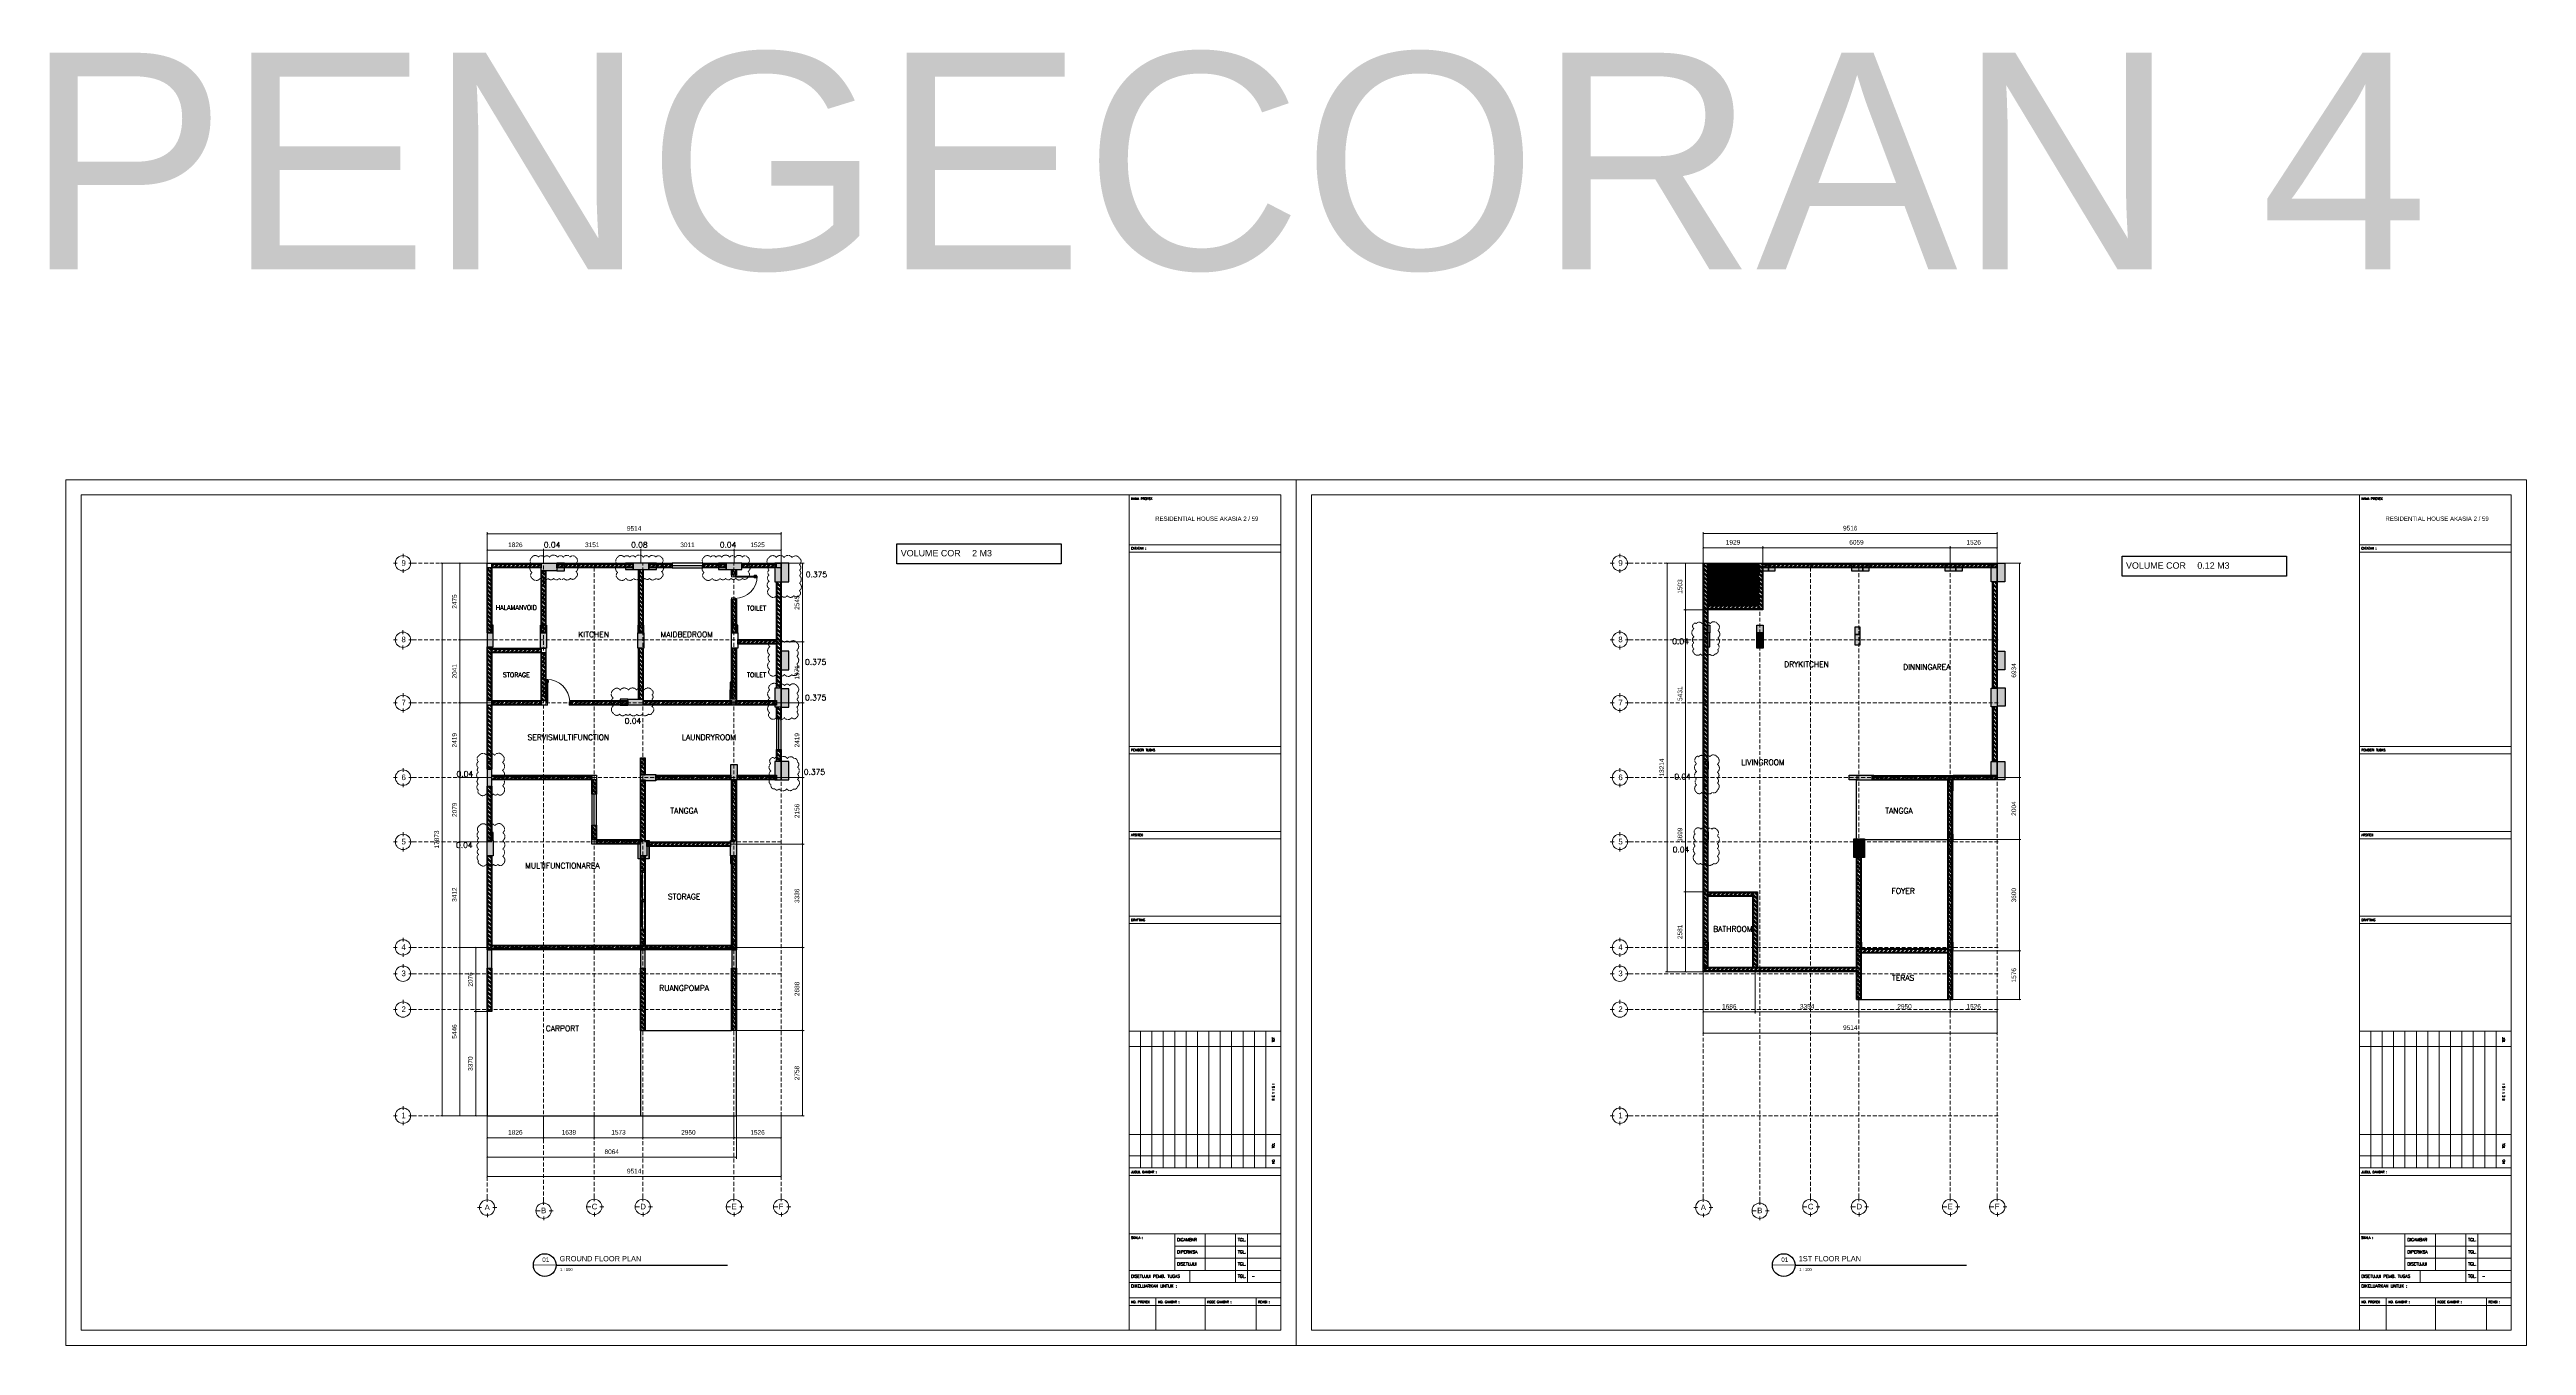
# Model space of a CAD drawing. Header units: millimetres. Extents: x -322387 to 1539330, y -108868 to 282714.
# Drawn here: x 502454 to 582607, y 56496 to 98422 of the extents above; entities that cross this region are included whole.
import ezdxf
from ezdxf.enums import TextEntityAlignment as Align

# ---------------------------------------------------------------- set-up
doc = ezdxf.new("R2010")
doc.units = ezdxf.units.MM
doc.header["$MEASUREMENT"] = 0
for name, pattern in [('DASHED2', [0.375, 0.25, -0.125]), ('HIDDEN2', [0.1875, 0.125, -0.0625]), ('SLD-Solid', [0])]:
    doc.linetypes.add(name, pattern=pattern)
for name, color, linetype, lineweight in [('09-Arsiran', 8, 'Continuous', 5), ('AS', 8, 'HIDDEN2', 5), ('DOOR OPENING', 4, 'SLD-Solid', 5), ('HATCH', 8, 'Continuous', 5), ('Kabel', 2, 'DASHED2', 20), ('KOP', 7, 'Continuous', 80), ('LEGEND', 1, 'DASHED2', 50), ('XR-KOP A3_MOZART$0$A-TXTKOP', 3, 'Continuous', 5), ('XR-KOP A3_MOZART$0$KOP-A1$0$A-GRSKOP', 1, 'Continuous', 5), ('XR-KOP A3_MOZART$0$KOP-A1$0$A-TXTKOP', 3, 'Continuous', 5)]:
    doc.layers.add(name, color=color, linetype=linetype, lineweight=lineweight)
for name, color, linetype in [('NOT', 1, 'Continuous'), ('tampak', 7, 'Continuous'), ('WALL', 255, 'Continuous')]:
    doc.layers.add(name, color=color, linetype=linetype)
doc.styles.add('HAND', font='ROMAND.SHX', dxfattribs={"width": 0.8, "height": 250})
doc.styles.add('NOTEXT1', font='arial.ttf')
doc.styles.add('NOTEXT2', font='arial.ttf')
doc.styles.add('NOTEXT4', font='arial.ttf')
doc.styles.get("Standard").update_dxf_attribs({"font": 'arial.ttf'})
doc.styles.add('style2', font='times.ttf', dxfattribs={"height": 0.18})
doc.styles.add('XR-KOP A3_MOZART$0$KOP-A1$0$ROMANS', font='romans.shx', dxfattribs={"height": 200})
doc.styles.add('XR-KOP A3_MOZART$0$ROMANS', font='romans.shx', dxfattribs={"height": 200})
doc.dimstyles.new('DIM100', dxfattribs={"dimscale": 0, "dimtxt": 150, "dimasz": 50, "dimexe": 50, "dimexo": 0, "dimgap": 100, "dimtad": 1, "dimtoh": 1, "dimdec": 0, "dimdsep": 46, "dimtxsty": 'Standard', "dimblk": 'ARCHTICK', "dimcen": 1, "dimclrd": 1, "dimclre": 1, "dimadec": 0, "dimazin": 0, "dimtfac": 250, "dimtdec": 0, "dimtix": 1, "dimtmove": 0, "dimatfit": 3, "dimldrblk": 'DOT', "dimfxl": 150, "dimtolj": 1, "dimtzin": 0, "dimlwd": 5, "dimlwe": 5, "dimarcsym": 0})

# ---------------------------------------------------------------- blocks, each defined once
blk = doc.blocks.new('*U219')
at = {"layer": 'HATCH'}
h = blk.add_hatch(dxfattribs=at)
h.set_pattern_fill('ANSI32', color=0, scale=10)
h.set_pattern_definition([(45, (-19942.19, -10567.46), (-67.3519, 67.3519), []), (45, (-19897.29, -10567.46), (-67.3519, 67.3519), [])])
h.paths.add_polyline_path([(-3382, 50), (-3382, -50), (-1303, -50), (-1303, 50)])
at = {"layer": 'WALL', "color": 0}
for points in [[(-3382, 75), (-1303, 75), (-1303, -75), (-3382, -75)], [(-3382, 50), (-1303, 50), (-1303, -50), (-3382, -50)]]:
    blk.add_lwpolyline(points, close=True, dxfattribs=at)
blk = doc.blocks.new('*U209')
at = {"layer": 'HATCH'}
h = blk.add_hatch(dxfattribs=at)
h.set_pattern_fill('ANSI32', color=0, scale=10)
h.set_pattern_definition([(45, (-19843.16, -10567.46), (-67.3519, 67.3519), []), (45, (-19798.26, -10567.46), (-67.3519, 67.3519), [])])
h.paths.add_polyline_path([(-3283, 50), (-3283, -50), (-1303, -50), (-1303, 50)])
at = {"layer": 'WALL', "color": 0}
for points in [[(-3283, 75), (-1303, 75), (-1303, -75), (-3283, -75)], [(-3283, 50), (-1303, 50), (-1303, -50), (-3283, -50)]]:
    blk.add_lwpolyline(points, close=True, dxfattribs=at)
blk = doc.blocks.new('*U7')
at = {"layer": 'HATCH'}
h = blk.add_hatch(dxfattribs=at)
h.set_pattern_fill('ANSI32', color=0, scale=10)
h.set_pattern_definition([(45, (2126.09, -10567.46), (-67.3519, 67.3519), []), (45, (2170.99, -10567.46), (-67.3519, 67.3519), [])])
h.paths.add_polyline_path([(9484, -50), (9484, 50), (7899, 50), (7899, -50)])
at = {"layer": 'WALL', "color": 0}
for points in [[(7899, 75), (9484, 75), (9484, -75), (7899, -75)], [(7899, 50), (9484, 50), (9484, -50), (7899, -50)]]:
    blk.add_lwpolyline(points, close=True, dxfattribs=at)
blk = doc.blocks.new('*U210')
at = {"layer": 'HATCH'}
h = blk.add_hatch(dxfattribs=at)
h.set_pattern_fill('ANSI32', color=0, scale=10)
h.set_pattern_definition([(45, (564.82, -10567.46), (-67.3519, 67.3519), []), (45, (609.72, -10567.46), (-67.3519, 67.3519), [])])
h.paths.add_polyline_path([(9137, -50), (9137, 50), (6685, 50), (6685, -50)])
at = {"layer": 'WALL', "color": 0}
for points in [[(6685, 75), (9137, 75), (9137, -75), (6685, -75)], [(6685, 50), (9137, 50), (9137, -50), (6685, -50)]]:
    blk.add_lwpolyline(points, close=True, dxfattribs=at)
blk = doc.blocks.new('*U547')
at = {"layer": 'HATCH'}
h = blk.add_hatch(dxfattribs=at)
h.set_pattern_fill('ANSI32', color=0, scale=10)
h.set_pattern_definition([(45, (2616.32, -10567.46), (-67.3519, 67.3519), []), (45, (2661.22, -10567.46), (-67.3519, 67.3519), [])])
h.paths.add_polyline_path([(9311, -50), (9311, 50), (8563, 50), (8563, -50)])
at = {"layer": 'WALL', "color": 0}
for points in [[(8563, 75), (9311, 75), (9311, -75), (8563, -75)], [(8563, 50), (9311, 50), (9311, -50), (8563, -50)]]:
    blk.add_lwpolyline(points, close=True, dxfattribs=at)
blk = doc.blocks.new('*U214')
at = {"layer": 'HATCH'}
h = blk.add_hatch(dxfattribs=at)
h.set_pattern_fill('ANSI32', color=0, scale=10)
h.set_pattern_definition([(45, (2300.85, -10567.46), (-67.3519, 67.3519), []), (45, (2345.75, -10567.46), (-67.3519, 67.3519), [])])
h.paths.add_polyline_path([(9312, -50), (9312, 50), (8246, 50), (8246, -50)])
at = {"layer": 'WALL', "color": 0}
for points in [[(8246, 75), (9312, 75), (9312, -75), (8246, -75)], [(8246, 50), (9312, 50), (9312, -50), (8246, -50)]]:
    blk.add_lwpolyline(points, close=True, dxfattribs=at)
blk = doc.blocks.new('*U235')
at = {"layer": 'HATCH'}
h = blk.add_hatch(dxfattribs=at)
h.set_pattern_fill('ANSI32', color=0, scale=10)
h.set_pattern_definition([(45, (-17719.44, -10567.46), (-67.3519, 67.3519), []), (45, (-17674.53, -10567.46), (-67.3519, 67.3519), [])])
h.paths.add_polyline_path([(-2935, 50), (-2935, -50), (473, -50), (473, 50)])
at = {"layer": 'WALL', "color": 0}
for points in [[(-2935, 75), (473, 75), (473, -75), (-2935, -75)], [(-2935, 50), (473, 50), (473, -50), (-2935, -50)]]:
    blk.add_lwpolyline(points, close=True, dxfattribs=at)
blk = doc.blocks.new('*U212')
at = {"layer": 'HATCH'}
h = blk.add_hatch(dxfattribs=at)
h.set_pattern_fill('ANSI32', color=0, scale=10)
h.set_pattern_definition([(45, (-19891.23, -10567.46), (-67.3519, 67.3519), []), (45, (-19846.33, -10567.46), (-67.3519, 67.3519), [])])
h.paths.add_polyline_path([(-3331, 50), (-3331, -50), (-1303, -50), (-1303, 50)])
at = {"layer": 'WALL', "color": 0}
for points in [[(-3331, 75), (-1303, 75), (-1303, -75), (-3331, -75)], [(-3331, 50), (-1303, 50), (-1303, -50), (-3331, -50)]]:
    blk.add_lwpolyline(points, close=True, dxfattribs=at)
blk = doc.blocks.new('*U632')
at = {"layer": 'HATCH'}
h = blk.add_hatch(dxfattribs=at)
h.set_pattern_fill('ANSI32', color=0, scale=10)
h.set_pattern_definition([(45, (-18939.37, -10567.46), (-67.3519, 67.3519), []), (45, (-18894.47, -10567.46), (-67.3519, 67.3519), [])])
h.paths.add_polyline_path([(-2378, 50), (-2378, -50), (-1304, -50), (-1304, 50)])
at = {"layer": 'WALL', "color": 0}
for points in [[(-2378, 75), (-1304, 75), (-1304, -75), (-2378, -75)], [(-2378, 50), (-1304, 50), (-1304, -50), (-2378, -50)]]:
    blk.add_lwpolyline(points, close=True, dxfattribs=at)
blk = doc.blocks.new('*U220')
at = {"layer": 'HATCH'}
h = blk.add_hatch(dxfattribs=at)
h.set_pattern_fill('ANSI32', color=0, scale=10)
h.set_pattern_definition([(45, (-20693.43, -10567.46), (-67.3519, 67.3519), []), (45, (-20648.53, -10567.46), (-67.3519, 67.3519), [])])
h.paths.add_polyline_path([(-3580, 50), (-3580, -50), (-1856, -50), (-1856, 50)])
at = {"layer": 'WALL', "color": 0}
for points in [[(-3580, 75), (-1856, 75), (-1856, -75), (-3580, -75)], [(-3580, 50), (-1856, 50), (-1856, -50), (-3580, -50)]]:
    blk.add_lwpolyline(points, close=True, dxfattribs=at)
blk = doc.blocks.new('*U12')
at = {"layer": 'HATCH'}
h = blk.add_hatch(dxfattribs=at)
h.set_pattern_fill('ANSI32', color=0, scale=10)
h.set_pattern_definition([(45, (-20495.355, -10567.46), (-67.3519, 67.3519), []), (45, (-20450.45, -10567.46), (-67.3519, 67.3519), [])])
h.paths.add_polyline_path([(-3382, 50), (-3382, -50), (-1856, -50), (-1856, 50)])
at = {"layer": 'WALL', "color": 0}
for points in [[(-3382, 75), (-1856, 75), (-1856, -75), (-3382, -75)], [(-3382, 50), (-1856, 50), (-1856, -50), (-3382, -50)]]:
    blk.add_lwpolyline(points, close=True, dxfattribs=at)
blk = doc.blocks.new('*U628')
at = {"layer": 'HATCH'}
h = blk.add_hatch(dxfattribs=at)
h.set_pattern_fill('ANSI32', color=0, scale=10)
h.set_pattern_definition([(45, (292.47, -10567.46), (-67.3519, 67.3519), []), (45, (337.37, -10567.46), (-67.3519, 67.3519), [])])
h.paths.add_polyline_path([(8692, -50), (8692, 50), (6858, 50), (6858, -50)])
at = {"layer": 'WALL', "color": 0}
for points in [[(6858, 75), (8692, 75), (8692, -75), (6858, -75)], [(6858, 50), (8692, 50), (8692, -50), (6858, -50)]]:
    blk.add_lwpolyline(points, close=True, dxfattribs=at)
blk = doc.blocks.new('*U9')
at = {"layer": 'HATCH'}
h = blk.add_hatch(dxfattribs=at)
h.set_pattern_fill('ANSI32', color=0, scale=10)
h.set_pattern_definition([(45, (878.23, -10567.46), (-67.3519, 67.3519), []), (45, (923.13, -10567.46), (-67.3519, 67.3519), [])])
h.paths.add_polyline_path([(9484, -50), (9484, 50), (6651, 50), (6651, -50)])
at = {"layer": 'WALL', "color": 0}
for points in [[(6651, 75), (9484, 75), (9484, -75), (6651, -75)], [(6651, 50), (9484, 50), (9484, -50), (6651, -50)]]:
    blk.add_lwpolyline(points, close=True, dxfattribs=at)
blk = doc.blocks.new('*U242')
at = {"layer": 'HATCH'}
h = blk.add_hatch(dxfattribs=at)
h.set_pattern_fill('ANSI32', color=0, scale=10)
h.set_pattern_definition([(45, (2457.06, -10567.46), (-67.3519, 67.3519), []), (45, (2501.96, -10567.46), (-67.3519, 67.3519), [])])
h.paths.add_polyline_path([(9516, -50), (9516, 50), (8198, 50), (8198, -50)])
at = {"layer": 'WALL', "color": 0}
for points in [[(8198, 75), (9516, 75), (9516, -75), (8198, -75)], [(8198, 50), (9516, 50), (9516, -50), (8198, -50)]]:
    blk.add_lwpolyline(points, close=True, dxfattribs=at)
blk = doc.blocks.new('*U230')
at = {"layer": 'HATCH'}
h = blk.add_hatch(dxfattribs=at)
h.set_pattern_fill('ANSI32', color=0, scale=10)
h.set_pattern_definition([(45, (-19972.63, -10567.46), (-67.3519, 67.3519), []), (45, (-19927.73, -10567.46), (-67.3519, 67.3519), [])])
h.paths.add_polyline_path([(-3382, 50), (-3382, -50), (-1333, -50), (-1333, 50)])
at = {"layer": 'WALL', "color": 0}
for points in [[(-3382, 75), (-1333, 75), (-1333, -75), (-3382, -75)], [(-3382, 50), (-1333, 50), (-1333, -50), (-3382, -50)]]:
    blk.add_lwpolyline(points, close=True, dxfattribs=at)
blk = doc.blocks.new('*U16')
at = {"layer": 'HATCH'}
h = blk.add_hatch(dxfattribs=at)
h.set_pattern_fill('ANSI32', color=0, scale=10)
h.set_pattern_definition([(45, (501.89, -10567.46), (-67.3519, 67.3519), []), (45, (546.79, -10567.46), (-67.3519, 67.3519), [])])
h.paths.add_polyline_path([(9484, -50), (9484, 50), (6275, 50), (6275, -50)])
at = {"layer": 'WALL', "color": 0}
for points in [[(6275, 75), (9484, 75), (9484, -75), (6275, -75)], [(6275, 50), (9484, 50), (9484, -50), (6275, -50)]]:
    blk.add_lwpolyline(points, close=True, dxfattribs=at)
blk = doc.blocks.new('*U545')
at = {"layer": 'HATCH'}
h = blk.add_hatch(dxfattribs=at)
h.set_pattern_fill('ANSI32', color=0, scale=10)
h.set_pattern_definition([(45, (-18659.67, -10567.46), (-67.3519, 67.3519), []), (45, (-18614.77, -10567.46), (-67.3519, 67.3519), [])])
h.paths.add_polyline_path([(-1932, 50), (-1932, -50), (-1471, -50), (-1471, 50)])
at = {"layer": 'WALL', "color": 0}
for points in [[(-1932, 75), (-1471, 75), (-1471, -75), (-1932, -75)], [(-1932, 50), (-1471, 50), (-1471, -50), (-1932, -50)]]:
    blk.add_lwpolyline(points, close=True, dxfattribs=at)
blk = doc.blocks.new('*U18')
at = {"layer": 'HATCH'}
h = blk.add_hatch(dxfattribs=at)
h.set_pattern_fill('ANSI32', color=0, scale=10)
h.set_pattern_definition([(45, (2304.36, -10567.46), (-67.3519, 67.3519), []), (45, (2349.26, -10567.46), (-67.3519, 67.3519), [])])
h.paths.add_polyline_path([(9484, -50), (9484, 50), (8078, 50), (8078, -50)])
at = {"layer": 'WALL', "color": 0}
for points in [[(8078, 75), (9484, 75), (9484, -75), (8078, -75)], [(8078, 50), (9484, 50), (9484, -50), (8078, -50)]]:
    blk.add_lwpolyline(points, close=True, dxfattribs=at)
blk = doc.blocks.new('*U543')
at = {"layer": 'HATCH'}
h = blk.add_hatch(dxfattribs=at)
h.set_pattern_fill('ANSI32', color=0, scale=10)
h.set_pattern_definition([(45, (-16026.01, -10567.46), (-67.3519, 67.3519), []), (45, (-15981.11, -10567.46), (-67.3519, 67.3519), [])])
h.paths.add_polyline_path([(-615, 50), (-615, -50), (-154, -50), (-154, 50)])
at = {"layer": 'WALL', "color": 0}
for points in [[(-615, 75), (-154, 75), (-154, -75), (-615, -75)], [(-615, 50), (-154, 50), (-154, -50), (-615, -50)]]:
    blk.add_lwpolyline(points, close=True, dxfattribs=at)
blk = doc.blocks.new('*U226')
at = {"layer": 'HATCH'}
h = blk.add_hatch(dxfattribs=at)
h.set_pattern_fill('ANSI32', color=0, scale=10)
h.set_pattern_definition([(45, (2738.67, -10567.46), (-67.3519, 67.3519), []), (45, (2783.58, -10567.46), (-67.3519, 67.3519), [])])
h.paths.add_polyline_path([(12843, -50), (12843, 50), (5153, 50), (5153, -50)])
at = {"layer": 'WALL', "color": 0}
for points in [[(5153, 75), (12843, 75), (12843, -75), (5153, -75)], [(5153, 50), (12843, 50), (12843, -50), (5153, -50)]]:
    blk.add_lwpolyline(points, close=True, dxfattribs=at)
blk = doc.blocks.new('*U223')
at = {"layer": 'HATCH'}
h = blk.add_hatch(dxfattribs=at)
h.set_pattern_fill('ANSI32', color=0, scale=10)
h.set_pattern_definition([(45, (-17434.14, -10567.46), (-67.3519, 67.3519), []), (45, (-17389.24, -10567.46), (-67.3519, 67.3519), [])])
h.paths.add_polyline_path([(-2057, 50), (-2057, -50), (-120, -50), (-120, 50)])
at = {"layer": 'WALL', "color": 0}
for points in [[(-2057, 75), (-120, 75), (-120, -75), (-2057, -75)], [(-2057, 50), (-120, 50), (-120, -50), (-2057, -50)]]:
    blk.add_lwpolyline(points, close=True, dxfattribs=at)
blk = doc.blocks.new('*U221')
at = {"layer": 'HATCH'}
h = blk.add_hatch(dxfattribs=at)
h.set_pattern_fill('ANSI32', color=0, scale=10)
h.set_pattern_definition([(45, (-3889.16, -10567.46), (-67.3519, 67.3519), []), (45, (-3844.26, -10567.46), (-67.3519, 67.3519), [])])
h.paths.add_polyline_path([(6315, -50), (6315, 50), (5053, 50), (5053, -50)])
at = {"layer": 'WALL', "color": 0}
for points in [[(5053, 75), (6315, 75), (6315, -75), (5053, -75)], [(5053, 50), (6315, 50), (6315, -50), (5053, -50)]]:
    blk.add_lwpolyline(points, close=True, dxfattribs=at)
blk = doc.blocks.new('*U224')
at = {"layer": 'HATCH'}
h = blk.add_hatch(dxfattribs=at)
h.set_pattern_fill('ANSI32', color=0, scale=10)
h.set_pattern_definition([(45, (484.31, -10567.46), (-67.3519, 67.3519), []), (45, (529.21, -10567.46), (-67.3519, 67.3519), [])])
h.paths.add_polyline_path([(9212, -50), (9212, 50), (6529, 50), (6529, -50)])
at = {"layer": 'WALL', "color": 0}
for points in [[(6529, 75), (9212, 75), (9212, -75), (6529, -75)], [(6529, 50), (9212, 50), (9212, -50), (6529, -50)]]:
    blk.add_lwpolyline(points, close=True, dxfattribs=at)
blk = doc.blocks.new('*U26')
at = {"layer": 'HATCH'}
h = blk.add_hatch(dxfattribs=at)
h.set_pattern_fill('ANSI32', color=0, scale=10)
h.set_pattern_definition([(45, (-9084.87, -10567.46), (-67.3519, 67.3519), []), (45, (-9039.97, -10567.46), (-67.3519, 67.3519), [])])
h.paths.add_polyline_path([(-3382, 50), (-3382, -50), (9555, -50), (9555, 50)])
at = {"layer": 'WALL', "color": 0}
for points in [[(-3382, 75), (9555, 75), (9555, -75), (-3382, -75)], [(-3382, 50), (9555, 50), (9555, -50), (-3382, -50)]]:
    blk.add_lwpolyline(points, close=True, dxfattribs=at)
blk = doc.blocks.new('*U44')
at = {"layer": 'HATCH'}
h = blk.add_hatch(dxfattribs=at)
h.set_pattern_fill('ANSI32', color=0, scale=10)
h.set_pattern_definition([(45, (-20533.52, -10567.46), (-67.3519, 67.3519), []), (45, (-20488.62, -10567.46), (-67.3519, 67.3519), [])])
h.paths.add_polyline_path([(-3382, 50), (-3382, -50), (-1894, -50), (-1894, 50)])
at = {"layer": 'WALL', "color": 0}
for points in [[(-3382, 75), (-1894, 75), (-1894, -75), (-3382, -75)], [(-3382, 50), (-1894, 50), (-1894, -50), (-3382, -50)]]:
    blk.add_lwpolyline(points, close=True, dxfattribs=at)
blk = doc.blocks.new('*U237')
at = {"layer": 'HATCH'}
h = blk.add_hatch(dxfattribs=at)
h.set_pattern_fill('ANSI32', color=0, scale=10)
h.set_pattern_definition([(45, (-3802.09, -10567.46), (-67.3519, 67.3519), []), (45, (-3757.19, -10567.46), (-67.3519, 67.3519), [])])
h.paths.add_polyline_path([(1971, 50), (1971, -50), (9484, -50), (9484, 50)])
at = {"layer": 'WALL', "color": 0}
for points in [[(1971, 75), (9484, 75), (9484, -75), (1971, -75)], [(1971, 50), (9484, 50), (9484, -50), (1971, -50)]]:
    blk.add_lwpolyline(points, close=True, dxfattribs=at)
blk = doc.blocks.new('*U206')
at = {"layer": 'HATCH'}
h = blk.add_hatch(dxfattribs=at)
h.set_pattern_fill('ANSI32', color=0, scale=10)
h.set_pattern_definition([(45, (-1101.06, -10567.46), (-67.3519, 67.3519), []), (45, (-1056.16, -10567.46), (-67.3519, 67.3519), [])])
h.paths.add_polyline_path([(10596, -50), (10596, 50), (3560, 50), (3560, -50)])
at = {"layer": 'WALL', "color": 0}
for points in [[(3560, 75), (10596, 75), (10596, -75), (3560, -75)], [(3560, 50), (10596, 50), (10596, -50), (3560, -50)]]:
    blk.add_lwpolyline(points, close=True, dxfattribs=at)
blk = doc.blocks.new('*U25')
at = {"layer": 'HATCH'}
h = blk.add_hatch(dxfattribs=at)
h.set_pattern_fill('ANSI32', color=0, scale=10)
h.set_pattern_definition([(45, (2099.27, -10567.46), (-67.3519, 67.3519), []), (45, (2144.17, -10567.46), (-67.3519, 67.3519), [])])
h.paths.add_polyline_path([(9484, -50), (9484, 50), (7873, 50), (7873, -50)])
at = {"layer": 'WALL', "color": 0}
for points in [[(7873, 75), (9484, 75), (9484, -75), (7873, -75)], [(7873, 50), (9484, 50), (9484, -50), (7873, -50)]]:
    blk.add_lwpolyline(points, close=True, dxfattribs=at)
blk = doc.blocks.new('*U56')
at = {"layer": 'HATCH'}
h = blk.add_hatch(dxfattribs=at)
h.set_pattern_fill('ANSI32', color=0, scale=10)
h.set_pattern_definition([(45, (2266.19, -10567.46), (-67.3519, 67.3519), []), (45, (2311.09, -10567.46), (-67.3519, 67.3519), [])])
h.paths.add_polyline_path([(9484, -50), (9484, 50), (8039, 50), (8039, -50)])
at = {"layer": 'WALL', "color": 0}
for points in [[(8039, 75), (9484, 75), (9484, -75), (8039, -75)], [(8039, 50), (9484, 50), (9484, -50), (8039, -50)]]:
    blk.add_lwpolyline(points, close=True, dxfattribs=at)
blk = doc.blocks.new('*U27')
at = {"layer": 'HATCH'}
h = blk.add_hatch(dxfattribs=at)
h.set_pattern_fill('ANSI32', color=0, scale=10)
h.set_pattern_definition([(45, (-19615.37, -10567.46), (-67.3519, 67.3519), []), (45, (-19570.47, -10567.46), (-67.3519, 67.3519), [])])
h.paths.add_polyline_path([(-3382, 50), (-3382, -50), (-976, -50), (-976, 50)])
at = {"layer": 'WALL', "color": 0}
for points in [[(-3382, 75), (-976, 75), (-976, -75), (-3382, -75)], [(-3382, 50), (-976, 50), (-976, -50), (-3382, -50)]]:
    blk.add_lwpolyline(points, close=True, dxfattribs=at)
blk = doc.blocks.new('*U28')
at = {"layer": 'HATCH'}
h = blk.add_hatch(dxfattribs=at)
h.set_pattern_fill('ANSI32', color=0, scale=10)
h.set_pattern_definition([(45, (-1201.54, -10567.46), (-67.3519, 67.3519), []), (45, (-1156.64, -10567.46), (-67.3519, 67.3519), [])])
h.paths.add_polyline_path([(9484, -50), (9484, 50), (4572, 50), (4572, -50)])
at = {"layer": 'WALL', "color": 0}
for points in [[(4572, 75), (9484, 75), (9484, -75), (4572, -75)], [(4572, 50), (9484, 50), (9484, -50), (4572, -50)]]:
    blk.add_lwpolyline(points, close=True, dxfattribs=at)
blk = doc.blocks.new('*U29')
at = {"layer": 'HATCH'}
h = blk.add_hatch(dxfattribs=at)
h.set_pattern_fill('ANSI32', color=0, scale=10)
h.set_pattern_definition([(45, (-19705.95, -10567.46), (-67.35192, 67.35192), []), (45, (-19661.05, -10567.46), (-67.35192, 67.35192), [])])
h.paths.add_polyline_path([(-4514, 50), (-4514, -50), (66, -50), (66, 50)])
at = {"layer": 'WALL', "color": 0}
for points in [[(-4514, 75), (66, 75), (66, -75), (-4514, -75)], [(-4514, 50), (66, 50), (66, -50), (-4514, -50)]]:
    blk.add_lwpolyline(points, close=True, dxfattribs=at)
blk = doc.blocks.new('*U240')
at = {"layer": 'HATCH'}
h = blk.add_hatch(dxfattribs=at)
h.set_pattern_fill('ANSI32', color=0, scale=10)
h.set_pattern_definition([(45, (2779.49, -10567.46), (-67.3519, 67.3519), []), (45, (2824.39, -10567.46), (-67.3519, 67.3519), [])])
h.paths.add_polyline_path([(10314, -50), (10314, 50), (7722, 50), (7722, -50)])
at = {"layer": 'WALL', "color": 0}
for points in [[(7722, 75), (10314, 75), (10314, -75), (7722, -75)], [(7722, 50), (10314, 50), (10314, -50), (7722, -50)]]:
    blk.add_lwpolyline(points, close=True, dxfattribs=at)
blk = doc.blocks.new('*U31')
at = {"layer": 'HATCH'}
h = blk.add_hatch(dxfattribs=at)
h.set_pattern_fill('ANSI32', color=0, scale=10)
h.set_pattern_definition([(45, (1156.98, -10567.46), (-67.3519, 67.3519), []), (45, (1201.88, -10567.46), (-67.3519, 67.3519), [])])
h.paths.add_polyline_path([(9603, -50), (9603, 50), (6811, 50), (6811, -50)])
at = {"layer": 'WALL', "color": 0}
for points in [[(6811, 75), (9603, 75), (9603, -75), (6811, -75)], [(6811, 50), (9603, 50), (9603, -50), (6811, -50)]]:
    blk.add_lwpolyline(points, close=True, dxfattribs=at)
blk = doc.blocks.new('*U225')
at = {"layer": 'HATCH'}
h = blk.add_hatch(dxfattribs=at)
h.set_pattern_fill('ANSI32', color=0, scale=10)
h.set_pattern_definition([(45, (-20087.24, -10567.46), (-67.3519, 67.3519), []), (45, (-20042.34, -10567.46), (-67.3519, 67.3519), [])])
h.paths.add_polyline_path([(-3382, 50), (-3382, -50), (-1448, -50), (-1448, 50)])
at = {"layer": 'WALL', "color": 0}
for points in [[(-3382, 75), (-1448, 75), (-1448, -75), (-3382, -75)], [(-3382, 50), (-1448, 50), (-1448, -50), (-3382, -50)]]:
    blk.add_lwpolyline(points, close=True, dxfattribs=at)
blk = doc.blocks.new('*U229')
at = {"layer": 'HATCH'}
h = blk.add_hatch(dxfattribs=at)
h.set_pattern_fill('ANSI32', color=0, scale=10)
h.set_pattern_definition([(45, (-19447.01, -10567.46), (-67.3519, 67.3519), []), (45, (-19402.11, -10567.46), (-67.3519, 67.3519), [])])
h.paths.add_polyline_path([(-2788, 50), (-2788, -50), (-1402, -50), (-1402, 50)])
at = {"layer": 'WALL', "color": 0}
for points in [[(-2788, 75), (-1402, 75), (-1402, -75), (-2788, -75)], [(-2788, 50), (-1402, 50), (-1402, -50), (-2788, -50)]]:
    blk.add_lwpolyline(points, close=True, dxfattribs=at)
blk = doc.blocks.new('*U227')
at = {"layer": 'HATCH'}
h = blk.add_hatch(dxfattribs=at)
h.set_pattern_fill('ANSI32', color=0, scale=10)
h.set_pattern_definition([(45, (-18840.9, -10567.46), (-67.3519, 67.3519), []), (45, (-18796, -10567.46), (-67.3519, 67.3519), [])])
h.paths.add_polyline_path([(-2788, 50), (-2788, -50), (-796, -50), (-796, 50)])
at = {"layer": 'WALL', "color": 0}
for points in [[(-2788, 75), (-796, 75), (-796, -75), (-2788, -75)], [(-2788, 50), (-796, 50), (-796, -50), (-2788, -50)]]:
    blk.add_lwpolyline(points, close=True, dxfattribs=at)
blk = doc.blocks.new('*U215')
at = {"layer": 'HATCH'}
h = blk.add_hatch(dxfattribs=at)
h.set_pattern_fill('ANSI32', color=0, scale=10)
h.set_pattern_definition([(45, (2373.68, -10567.46), (-67.3519, 67.3519), []), (45, (2418.58, -10567.46), (-67.3519, 67.3519), [])])
h.paths.add_polyline_path([(9434, -50), (9434, 50), (8196, 50), (8196, -50)])
at = {"layer": 'WALL', "color": 0}
for points in [[(8196, 75), (9434, 75), (9434, -75), (8196, -75)], [(8196, 50), (9434, 50), (9434, -50), (8196, -50)]]:
    blk.add_lwpolyline(points, close=True, dxfattribs=at)
blk = doc.blocks.new('*U53')
at = {"layer": 'HATCH'}
h = blk.add_hatch(dxfattribs=at)
h.set_pattern_fill('ANSI32', color=0, scale=10)
h.set_pattern_definition([(45, (-16129.28, -10567.46), (-67.3519, 67.3519), []), (45, (-16084.38, -10567.46), (-67.3519, 67.3519), [])])
h.paths.add_polyline_path([(-718, 50), (-718, -50), (-154, -50), (-154, 50)])
at = {"layer": 'WALL', "color": 0}
for points in [[(-718, 75), (-154, 75), (-154, -75), (-718, -75)], [(-718, 50), (-154, 50), (-154, -50), (-718, -50)]]:
    blk.add_lwpolyline(points, close=True, dxfattribs=at)
blk = doc.blocks.new('_ArchTick')
at = {"color": 0, "linetype": 'ByBlock', "const_width": 0.15}
blk.add_lwpolyline([(-0.5, -0.5), (0.5, 0.5)], dxfattribs=at)
blk = doc.blocks.new('*D1187')
at = {"color": 1, "lineweight": 5, "transparency": 16777216}
for p, q in [((516615, 63929), (516615, 63164)), ((518441, 63929), (518441, 63164)), ((516615, 63214), (518441, 63214))]:
    blk.add_line(p, q, dxfattribs=at)
at = {"layer": 'Defpoints', "color": 0, "transparency": 16777216}
for p in [(516615, 63929), (518441, 63929), (518441, 63214)]:
    blk.add_point(p, dxfattribs=at)
at = {"color": 1, "lineweight": 5, "transparency": 16777216, "xscale": 50, "yscale": 50, "zscale": 50, "rotation": 180}
blk.add_blockref('_ArchTick', (516615, 63214), dxfattribs=at)
at = {"color": 1, "lineweight": 5, "transparency": 16777216, "xscale": 50, "yscale": 50, "zscale": 50}
blk.add_blockref('_ArchTick', (518441, 63214), dxfattribs=at)
at = {"color": 0, "transparency": 16777216, "insert": (517528, 63390), "char_height": 150, "attachment_point": 5}
blk.add_mtext('\\A1;1826', dxfattribs=at)
blk = doc.blocks.new('_DOT')
at = {"color": 0, "linetype": 'ByBlock'}
blk.add_line((-0.5, 0), (-1, 0), dxfattribs=at)
at = {"color": 0, "linetype": 'ByBlock', "const_width": 0.5}
blk.add_lwpolyline([(-0.25, 0, 1), (0.25, 0, 1)], format="xyb", close=True, dxfattribs=at)
blk = doc.blocks.new('*D1188')
at = {"color": 1, "lineweight": 5, "transparency": 16777216}
for p, q in [((518441, 63929), (518441, 63164)), ((520080, 63929), (520080, 63164)), ((518441, 63214), (520080, 63214))]:
    blk.add_line(p, q, dxfattribs=at)
at = {"layer": 'Defpoints', "color": 0, "transparency": 16777216}
for p in [(518441, 63929), (520080, 63929), (520080, 63214)]:
    blk.add_point(p, dxfattribs=at)
at = {"color": 1, "lineweight": 5, "transparency": 16777216, "xscale": 50, "yscale": 50, "zscale": 50, "rotation": 180}
blk.add_blockref('_ArchTick', (518441, 63214), dxfattribs=at)
at = {"color": 1, "lineweight": 5, "transparency": 16777216, "xscale": 50, "yscale": 50, "zscale": 50}
blk.add_blockref('_ArchTick', (520080, 63214), dxfattribs=at)
at = {"color": 0, "transparency": 16777216, "insert": (519260, 63391), "char_height": 150, "attachment_point": 5}
blk.add_mtext('\\A1;1639', dxfattribs=at)
blk = doc.blocks.new('*D1189')
at = {"color": 1, "lineweight": 5, "transparency": 16777216}
for p, q in [((520080, 63929), (520080, 63164)), ((521653, 63929), (521653, 63164)), ((520080, 63214), (521653, 63214))]:
    blk.add_line(p, q, dxfattribs=at)
at = {"layer": 'Defpoints', "color": 0, "transparency": 16777216}
for p in [(520080, 63929), (521653, 63929), (521653, 63214)]:
    blk.add_point(p, dxfattribs=at)
at = {"color": 1, "lineweight": 5, "transparency": 16777216, "xscale": 50, "yscale": 50, "zscale": 50, "rotation": 180}
blk.add_blockref('_ArchTick', (520080, 63214), dxfattribs=at)
at = {"color": 1, "lineweight": 5, "transparency": 16777216, "xscale": 50, "yscale": 50, "zscale": 50}
blk.add_blockref('_ArchTick', (521653, 63214), dxfattribs=at)
at = {"color": 0, "transparency": 16777216, "insert": (520866, 63391), "char_height": 150, "attachment_point": 5}
blk.add_mtext('\\A1;1573', dxfattribs=at)
blk = doc.blocks.new('*D1190')
at = {"color": 1, "lineweight": 5, "transparency": 16777216}
for p, q in [((521653, 63929), (521653, 63164)), ((524603, 63929), (524603, 63164)), ((521653, 63214), (524603, 63214))]:
    blk.add_line(p, q, dxfattribs=at)
at = {"layer": 'Defpoints', "color": 0, "transparency": 16777216}
for p in [(521653, 63929), (524603, 63929), (524603, 63214)]:
    blk.add_point(p, dxfattribs=at)
at = {"color": 1, "lineweight": 5, "transparency": 16777216, "xscale": 50, "yscale": 50, "zscale": 50, "rotation": 180}
blk.add_blockref('_ArchTick', (521653, 63214), dxfattribs=at)
at = {"color": 1, "lineweight": 5, "transparency": 16777216, "xscale": 50, "yscale": 50, "zscale": 50}
blk.add_blockref('_ArchTick', (524603, 63214), dxfattribs=at)
at = {"color": 0, "transparency": 16777216, "insert": (523128, 63390), "char_height": 150, "attachment_point": 5}
blk.add_mtext('\\A1;2950', dxfattribs=at)
blk = doc.blocks.new('*D1191')
at = {"color": 1, "lineweight": 5, "transparency": 16777216}
for p, q in [((524603, 63929), (524603, 63162)), ((524603, 63212), (526129, 63212)), ((526129, 63212), (526129, 63262))]:
    blk.add_line(p, q, dxfattribs=at)
at = {"layer": 'Defpoints', "color": 0, "transparency": 16777216}
for p in [(524603, 63929), (526129, 63212), (526129, 63212)]:
    blk.add_point(p, dxfattribs=at)
at = {"color": 1, "lineweight": 5, "transparency": 16777216, "xscale": 50, "yscale": 50, "zscale": 50, "rotation": 180}
blk.add_blockref('_ArchTick', (524603, 63212), dxfattribs=at)
at = {"color": 1, "lineweight": 5, "transparency": 16777216, "xscale": 50, "yscale": 50, "zscale": 50}
blk.add_blockref('_ArchTick', (526129, 63212), dxfattribs=at)
at = {"color": 0, "transparency": 16777216, "insert": (525366, 63388), "char_height": 150, "attachment_point": 5}
blk.add_mtext('\\A1;1526', dxfattribs=at)
blk = doc.blocks.new('*D1192')
at = {"color": 1, "lineweight": 5, "transparency": 16777216}
for p, q in [((516615, 63929), (516615, 61909)), ((526129, 63929), (526129, 61909)), ((516615, 61959), (526129, 61959))]:
    blk.add_line(p, q, dxfattribs=at)
at = {"layer": 'Defpoints', "color": 0, "transparency": 16777216}
for p in [(516615, 63929), (526129, 63929), (526129, 61959)]:
    blk.add_point(p, dxfattribs=at)
at = {"color": 1, "lineweight": 5, "transparency": 16777216, "xscale": 50, "yscale": 50, "zscale": 50, "rotation": 180}
blk.add_blockref('_ArchTick', (516615, 61959), dxfattribs=at)
at = {"color": 1, "lineweight": 5, "transparency": 16777216, "xscale": 50, "yscale": 50, "zscale": 50}
blk.add_blockref('_ArchTick', (526129, 61959), dxfattribs=at)
at = {"color": 0, "transparency": 16777216, "insert": (521372, 62135), "char_height": 150, "attachment_point": 5}
blk.add_mtext('\\A1;9514', dxfattribs=at)
blk = doc.blocks.new('*D1193')
at = {"color": 1, "lineweight": 5, "transparency": 16777216}
for p, q in [((516615, 63929), (516615, 62535)), ((524679, 63929), (524679, 62535)), ((516615, 62585), (524679, 62585))]:
    blk.add_line(p, q, dxfattribs=at)
at = {"layer": 'Defpoints', "color": 0, "transparency": 16777216}
for p in [(516615, 63929), (524679, 63929), (524679, 62585)]:
    blk.add_point(p, dxfattribs=at)
at = {"color": 1, "lineweight": 5, "transparency": 16777216, "xscale": 50, "yscale": 50, "zscale": 50, "rotation": 180}
blk.add_blockref('_ArchTick', (516615, 62585), dxfattribs=at)
at = {"color": 1, "lineweight": 5, "transparency": 16777216, "xscale": 50, "yscale": 50, "zscale": 50}
blk.add_blockref('_ArchTick', (524679, 62585), dxfattribs=at)
at = {"color": 0, "transparency": 16777216, "insert": (520647, 62762), "char_height": 150, "attachment_point": 5}
blk.add_mtext('\\A1;8064', dxfattribs=at)
blk = doc.blocks.new('*D1194')
at = {"color": 1, "lineweight": 5, "transparency": 16777216}
for p, q in [((516615, 81802), (516615, 82272)), ((516615, 82222), (518441, 82222)), ((518441, 81802), (518441, 82272))]:
    blk.add_line(p, q, dxfattribs=at)
at = {"layer": 'Defpoints', "color": 0, "transparency": 16777216}
for p in [(516615, 81802), (518441, 82222), (518441, 81802)]:
    blk.add_point(p, dxfattribs=at)
at = {"color": 1, "lineweight": 5, "transparency": 16777216, "xscale": 50, "yscale": 50, "zscale": 50, "rotation": 180}
blk.add_blockref('_ArchTick', (516615, 82222), dxfattribs=at)
at = {"color": 1, "lineweight": 5, "transparency": 16777216, "xscale": 50, "yscale": 50, "zscale": 50}
blk.add_blockref('_ArchTick', (518441, 82222), dxfattribs=at)
at = {"color": 0, "transparency": 16777216, "insert": (517528, 82398), "char_height": 150, "attachment_point": 5}
blk.add_mtext('\\A1;1826', dxfattribs=at)
blk = doc.blocks.new('*D1156')
at = {"color": 1, "lineweight": 5, "transparency": 16777216}
for p, q in [((518441, 81802), (518441, 82272)), ((518441, 82222), (521593, 82222)), ((521593, 81800), (521593, 82272))]:
    blk.add_line(p, q, dxfattribs=at)
at = {"layer": 'Defpoints', "color": 0, "transparency": 16777216}
for p in [(518441, 81802), (521593, 82222), (521593, 81800)]:
    blk.add_point(p, dxfattribs=at)
at = {"color": 1, "lineweight": 5, "transparency": 16777216, "xscale": 50, "yscale": 50, "zscale": 50, "rotation": 180}
blk.add_blockref('_ArchTick', (518441, 82222), dxfattribs=at)
at = {"color": 1, "lineweight": 5, "transparency": 16777216, "xscale": 50, "yscale": 50, "zscale": 50}
blk.add_blockref('_ArchTick', (521593, 82222), dxfattribs=at)
at = {"color": 0, "transparency": 16777216, "insert": (520017, 82398), "char_height": 150, "attachment_point": 5}
blk.add_mtext('\\A1;3151', dxfattribs=at)
blk = doc.blocks.new('*D1157')
at = {"color": 1, "lineweight": 5, "transparency": 16777216}
for p, q in [((521593, 81800), (521593, 82272)), ((521593, 82222), (524604, 82222)), ((524604, 81800), (524604, 82272))]:
    blk.add_line(p, q, dxfattribs=at)
at = {"layer": 'Defpoints', "color": 0, "transparency": 16777216}
for p in [(521593, 81800), (524604, 82222), (524604, 81800)]:
    blk.add_point(p, dxfattribs=at)
at = {"color": 1, "lineweight": 5, "transparency": 16777216, "xscale": 50, "yscale": 50, "zscale": 50, "rotation": 180}
blk.add_blockref('_ArchTick', (521593, 82222), dxfattribs=at)
at = {"color": 1, "lineweight": 5, "transparency": 16777216, "xscale": 50, "yscale": 50, "zscale": 50}
blk.add_blockref('_ArchTick', (524604, 82222), dxfattribs=at)
at = {"color": 0, "transparency": 16777216, "insert": (523098, 82398), "char_height": 150, "attachment_point": 5}
blk.add_mtext('\\A1;3011', dxfattribs=at)
blk = doc.blocks.new('*D1195')
at = {"color": 1, "lineweight": 5, "transparency": 16777216}
for p, q in [((524604, 81800), (524604, 82272)), ((524604, 82222), (526129, 82222)), ((526129, 81800), (526129, 82272))]:
    blk.add_line(p, q, dxfattribs=at)
at = {"layer": 'Defpoints', "color": 0, "transparency": 16777216}
for p in [(524604, 81800), (526129, 82222), (526129, 81800)]:
    blk.add_point(p, dxfattribs=at)
at = {"color": 1, "lineweight": 5, "transparency": 16777216, "xscale": 50, "yscale": 50, "zscale": 50, "rotation": 180}
blk.add_blockref('_ArchTick', (524604, 82222), dxfattribs=at)
at = {"color": 1, "lineweight": 5, "transparency": 16777216, "xscale": 50, "yscale": 50, "zscale": 50}
blk.add_blockref('_ArchTick', (526129, 82222), dxfattribs=at)
at = {"color": 0, "transparency": 16777216, "insert": (525367, 82398), "char_height": 150, "attachment_point": 5}
blk.add_mtext('\\A1;1525', dxfattribs=at)
blk = doc.blocks.new('*D1158')
at = {"color": 1, "lineweight": 5, "transparency": 16777216}
for p, q in [((516615, 81802), (516615, 82803)), ((516615, 82753), (526129, 82753)), ((526129, 81800), (526129, 82803))]:
    blk.add_line(p, q, dxfattribs=at)
at = {"layer": 'Defpoints', "color": 0, "transparency": 16777216}
for p in [(526129, 82753), (516615, 81802), (526129, 81800)]:
    blk.add_point(p, dxfattribs=at)
at = {"color": 1, "lineweight": 5, "transparency": 16777216, "xscale": 50, "yscale": 50, "zscale": 50, "rotation": 180}
blk.add_blockref('_ArchTick', (516615, 82753), dxfattribs=at)
at = {"color": 1, "lineweight": 5, "transparency": 16777216, "xscale": 50, "yscale": 50, "zscale": 50}
blk.add_blockref('_ArchTick', (526129, 82753), dxfattribs=at)
at = {"color": 0, "transparency": 16777216, "insert": (521372, 82930), "char_height": 150, "attachment_point": 5}
blk.add_mtext('\\A1;9514', dxfattribs=at)
blk = doc.blocks.new('*D1159')
at = {"color": 1, "lineweight": 5, "transparency": 16777216}
for p, q in [((516615, 69375), (515684, 69375)), ((515734, 63929), (515734, 69375)), ((516613, 63929), (515684, 63929))]:
    blk.add_line(p, q, dxfattribs=at)
at = {"layer": 'Defpoints', "color": 0, "transparency": 16777216}
for p in [(515734, 69375), (516615, 69375), (516613, 63929)]:
    blk.add_point(p, dxfattribs=at)
at = {"color": 1, "lineweight": 5, "transparency": 16777216, "xscale": 50, "yscale": 50, "zscale": 50}
for p, rotation in [((515734, 69375), 90), ((515734, 63929), 270)]:
    blk.add_blockref('_ArchTick', p, dxfattribs=dict(at, rotation=rotation))
at = {"color": 0, "transparency": 16777216, "insert": (515558, 66652), "char_height": 150, "attachment_point": 5, "rotation": 90}
blk.add_mtext('\\A1;5446', dxfattribs=at)
blk = doc.blocks.new('*D1160')
at = {"color": 1, "lineweight": 5, "transparency": 16777216}
for p, q in [((516613, 72787), (515684, 72787)), ((515734, 69375), (515734, 72787)), ((516615, 69375), (515684, 69375))]:
    blk.add_line(p, q, dxfattribs=at)
at = {"layer": 'Defpoints', "color": 0, "transparency": 16777216}
for p in [(515734, 72787), (516613, 72787), (516615, 69375)]:
    blk.add_point(p, dxfattribs=at)
at = {"color": 1, "lineweight": 5, "transparency": 16777216, "xscale": 50, "yscale": 50, "zscale": 50}
for p, rotation in [((515734, 72787), 90), ((515734, 69375), 270)]:
    blk.add_blockref('_ArchTick', p, dxfattribs=dict(at, rotation=rotation))
at = {"color": 0, "transparency": 16777216, "insert": (515558, 71081), "char_height": 150, "attachment_point": 5, "rotation": 90}
blk.add_mtext('\\A1;3412', dxfattribs=at)
blk = doc.blocks.new('*D1161')
at = {"color": 1, "lineweight": 5, "transparency": 16777216}
for p, q in [((516613, 74866), (515684, 74866)), ((515734, 72787), (515734, 74866)), ((516613, 72787), (515684, 72787))]:
    blk.add_line(p, q, dxfattribs=at)
at = {"layer": 'Defpoints', "color": 0, "transparency": 16777216}
for p in [(515734, 74866), (516613, 74866), (516613, 72787)]:
    blk.add_point(p, dxfattribs=at)
at = {"color": 1, "lineweight": 5, "transparency": 16777216, "xscale": 50, "yscale": 50, "zscale": 50}
for p, rotation in [((515734, 74866), 90), ((515734, 72787), 270)]:
    blk.add_blockref('_ArchTick', p, dxfattribs=dict(at, rotation=rotation))
at = {"color": 0, "transparency": 16777216, "insert": (515558, 73827), "char_height": 150, "attachment_point": 5, "rotation": 90}
blk.add_mtext('\\A1;2079', dxfattribs=at)
blk = doc.blocks.new('*D1162')
at = {"color": 1, "lineweight": 5, "transparency": 16777216}
for p, q in [((516613, 77285), (515684, 77285)), ((515734, 74866), (515734, 77285)), ((516613, 74866), (515684, 74866))]:
    blk.add_line(p, q, dxfattribs=at)
at = {"layer": 'Defpoints', "color": 0, "transparency": 16777216}
for p in [(515734, 77285), (516613, 77285), (516613, 74866)]:
    blk.add_point(p, dxfattribs=at)
at = {"color": 1, "lineweight": 5, "transparency": 16777216, "xscale": 50, "yscale": 50, "zscale": 50}
for p, rotation in [((515734, 77285), 90), ((515734, 74866), 270)]:
    blk.add_blockref('_ArchTick', p, dxfattribs=dict(at, rotation=rotation))
at = {"color": 0, "transparency": 16777216, "insert": (515558, 76076), "char_height": 150, "attachment_point": 5, "rotation": 90}
blk.add_mtext('\\A1;2419', dxfattribs=at)
blk = doc.blocks.new('*D1163')
at = {"color": 1, "lineweight": 5, "transparency": 16777216}
for p, q in [((516613, 79327), (515684, 79327)), ((515734, 77285), (515734, 79327)), ((516613, 77285), (515684, 77285))]:
    blk.add_line(p, q, dxfattribs=at)
at = {"layer": 'Defpoints', "color": 0, "transparency": 16777216}
for p in [(515734, 79327), (516613, 79327), (516613, 77285)]:
    blk.add_point(p, dxfattribs=at)
at = {"color": 1, "lineweight": 5, "transparency": 16777216, "xscale": 50, "yscale": 50, "zscale": 50}
for p, rotation in [((515734, 79327), 90), ((515734, 77285), 270)]:
    blk.add_blockref('_ArchTick', p, dxfattribs=dict(at, rotation=rotation))
at = {"color": 0, "transparency": 16777216, "insert": (515558, 78306), "char_height": 150, "attachment_point": 5, "rotation": 90}
blk.add_mtext('\\A1;2041', dxfattribs=at)
blk = doc.blocks.new('*D1164')
at = {"color": 1, "lineweight": 5, "transparency": 16777216}
for p, q in [((516613, 81802), (515684, 81802)), ((515734, 79327), (515734, 81802)), ((516613, 79327), (515684, 79327))]:
    blk.add_line(p, q, dxfattribs=at)
at = {"layer": 'Defpoints', "color": 0, "transparency": 16777216}
for p in [(515734, 81802), (516613, 81802), (516613, 79327)]:
    blk.add_point(p, dxfattribs=at)
at = {"color": 1, "lineweight": 5, "transparency": 16777216, "xscale": 50, "yscale": 50, "zscale": 50}
for p, rotation in [((515734, 81802), 90), ((515734, 79327), 270)]:
    blk.add_blockref('_ArchTick', p, dxfattribs=dict(at, rotation=rotation))
at = {"color": 0, "transparency": 16777216, "insert": (515558, 80564), "char_height": 150, "attachment_point": 5, "rotation": 90}
blk.add_mtext('\\A1;2475', dxfattribs=at)
blk = doc.blocks.new('*D1165')
at = {"color": 1, "lineweight": 5, "transparency": 16777216}
for p, q in [((516613, 67299), (516198, 67299)), ((516248, 63929), (516248, 67299)), ((516613, 63929), (516198, 63929))]:
    blk.add_line(p, q, dxfattribs=at)
at = {"layer": 'Defpoints', "color": 0, "transparency": 16777216}
for p in [(516248, 67299), (516613, 67299), (516613, 63929)]:
    blk.add_point(p, dxfattribs=at)
at = {"color": 1, "lineweight": 5, "transparency": 16777216, "xscale": 50, "yscale": 50, "zscale": 50}
for p, rotation in [((516248, 67299), 90), ((516248, 63929), 270)]:
    blk.add_blockref('_ArchTick', p, dxfattribs=dict(at, rotation=rotation))
at = {"color": 0, "transparency": 16777216, "insert": (516072, 65614), "char_height": 150, "attachment_point": 5, "rotation": 90}
blk.add_mtext('\\A1;3370', dxfattribs=at)
blk = doc.blocks.new('*D1166')
at = {"color": 1, "lineweight": 5, "transparency": 16777216}
for p, q in [((516613, 81802), (515110, 81802)), ((515160, 63929), (515160, 81802)), ((516615, 63929), (515110, 63929))]:
    blk.add_line(p, q, dxfattribs=at)
at = {"layer": 'Defpoints', "color": 0, "transparency": 16777216}
for p in [(515160, 81802), (516613, 81802), (516615, 63929)]:
    blk.add_point(p, dxfattribs=at)
at = {"color": 1, "lineweight": 5, "transparency": 16777216, "xscale": 50, "yscale": 50, "zscale": 50}
for p, rotation in [((515160, 81802), 90), ((515160, 63929), 270)]:
    blk.add_blockref('_ArchTick', p, dxfattribs=dict(at, rotation=rotation))
at = {"color": 0, "transparency": 16777216, "insert": (514983, 72865), "char_height": 150, "attachment_point": 5, "rotation": 90}
blk.add_mtext('\\A1;17873', dxfattribs=at)
blk = doc.blocks.new('*D1196')
at = {"color": 1, "lineweight": 5, "transparency": 16777216}
for p, q in [((526129, 81800), (526869, 81800)), ((526819, 81800), (526819, 79256)), ((525978, 79256), (526869, 79256))]:
    blk.add_line(p, q, dxfattribs=at)
at = {"layer": 'Defpoints', "color": 0, "transparency": 16777216}
for p in [(526129, 81800), (525978, 79256), (526819, 79256)]:
    blk.add_point(p, dxfattribs=at)
at = {"color": 1, "lineweight": 5, "transparency": 16777216, "xscale": 50, "yscale": 50, "zscale": 50}
for p, rotation in [((526819, 81800), 90), ((526819, 79256), 270)]:
    blk.add_blockref('_ArchTick', p, dxfattribs=dict(at, rotation=rotation))
at = {"color": 0, "transparency": 16777216, "insert": (526642, 80528), "char_height": 150, "attachment_point": 5, "rotation": 90}
blk.add_mtext('\\A1;2545', dxfattribs=at)
blk = doc.blocks.new('*D1197')
at = {"color": 1, "lineweight": 5, "transparency": 16777216}
for p, q in [((525978, 79256), (526869, 79256)), ((526819, 79256), (526819, 77285)), ((525978, 77285), (526869, 77285))]:
    blk.add_line(p, q, dxfattribs=at)
at = {"layer": 'Defpoints', "color": 0, "transparency": 16777216}
for p in [(525978, 79256), (525978, 77285), (526819, 77285)]:
    blk.add_point(p, dxfattribs=at)
at = {"color": 1, "lineweight": 5, "transparency": 16777216, "xscale": 50, "yscale": 50, "zscale": 50}
for p, rotation in [((526819, 79256), 90), ((526819, 77285), 270)]:
    blk.add_blockref('_ArchTick', p, dxfattribs=dict(at, rotation=rotation))
at = {"color": 0, "transparency": 16777216, "insert": (526642, 78270), "char_height": 150, "attachment_point": 5, "rotation": 90}
blk.add_mtext('\\A1;1971', dxfattribs=at)
blk = doc.blocks.new('*D1198')
at = {"color": 1, "lineweight": 5, "transparency": 16777216}
for p, q in [((525978, 77285), (526869, 77285)), ((526819, 77285), (526819, 74866)), ((525978, 74866), (526869, 74866))]:
    blk.add_line(p, q, dxfattribs=at)
at = {"layer": 'Defpoints', "color": 0, "transparency": 16777216}
for p in [(525978, 77285), (525978, 74866), (526819, 74866)]:
    blk.add_point(p, dxfattribs=at)
at = {"color": 1, "lineweight": 5, "transparency": 16777216, "xscale": 50, "yscale": 50, "zscale": 50}
for p, rotation in [((526819, 77285), 90), ((526819, 74866), 270)]:
    blk.add_blockref('_ArchTick', p, dxfattribs=dict(at, rotation=rotation))
at = {"color": 0, "transparency": 16777216, "insert": (526642, 76075), "char_height": 150, "attachment_point": 5, "rotation": 90}
blk.add_mtext('\\A1;2419', dxfattribs=at)
blk = doc.blocks.new('*D1199')
at = {"color": 1, "lineweight": 5, "transparency": 16777216}
for p, q in [((525978, 74866), (526869, 74866)), ((526819, 74866), (526819, 72710)), ((524487, 72710), (526869, 72710))]:
    blk.add_line(p, q, dxfattribs=at)
at = {"layer": 'Defpoints', "color": 0, "transparency": 16777216}
for p in [(525978, 74866), (524487, 72710), (526819, 72710)]:
    blk.add_point(p, dxfattribs=at)
at = {"color": 1, "lineweight": 5, "transparency": 16777216, "xscale": 50, "yscale": 50, "zscale": 50}
for p, rotation in [((526819, 74866), 90), ((526819, 72710), 270)]:
    blk.add_blockref('_ArchTick', p, dxfattribs=dict(at, rotation=rotation))
at = {"color": 0, "transparency": 16777216, "insert": (526642, 73788), "char_height": 150, "attachment_point": 5, "rotation": 90}
blk.add_mtext('\\A1;2156', dxfattribs=at)
blk = doc.blocks.new('*D1200')
at = {"color": 1, "lineweight": 5, "transparency": 16777216}
for p, q in [((524679, 69375), (526869, 69375)), ((526819, 69375), (526819, 66687)), ((524679, 66687), (526869, 66687))]:
    blk.add_line(p, q, dxfattribs=at)
at = {"layer": 'Defpoints', "color": 0, "transparency": 16777216}
for p in [(524679, 69375), (524679, 66687), (526819, 66687)]:
    blk.add_point(p, dxfattribs=at)
at = {"color": 1, "lineweight": 5, "transparency": 16777216, "xscale": 50, "yscale": 50, "zscale": 50}
for p, rotation in [((526819, 69375), 90), ((526819, 66687), 270)]:
    blk.add_blockref('_ArchTick', p, dxfattribs=dict(at, rotation=rotation))
at = {"color": 0, "transparency": 16777216, "insert": (526642, 68031), "char_height": 150, "attachment_point": 5, "rotation": 90}
blk.add_mtext('\\A1;2688', dxfattribs=at)
blk = doc.blocks.new('*D1201')
at = {"color": 1, "lineweight": 5, "transparency": 16777216}
for p, q in [((524679, 66687), (526869, 66687)), ((526819, 66687), (526819, 63929)), ((524679, 63929), (526869, 63929))]:
    blk.add_line(p, q, dxfattribs=at)
at = {"layer": 'Defpoints', "color": 0, "transparency": 16777216}
for p in [(524679, 66687), (524679, 63929), (526819, 63929)]:
    blk.add_point(p, dxfattribs=at)
at = {"color": 1, "lineweight": 5, "transparency": 16777216, "xscale": 50, "yscale": 50, "zscale": 50}
for p, rotation in [((526819, 66687), 90), ((526819, 63929), 270)]:
    blk.add_blockref('_ArchTick', p, dxfattribs=dict(at, rotation=rotation))
at = {"color": 0, "transparency": 16777216, "insert": (526642, 65308), "char_height": 150, "attachment_point": 5, "rotation": 90}
blk.add_mtext('\\A1;2758', dxfattribs=at)
blk = doc.blocks.new('NOT-28-ADI')
at = {"const_width": 50}
blk.add_lwpolyline([(-750, 0), (750, 0)], dxfattribs=at)
blk.add_circle((0, 0), 750)
at = {"layer": 'NOT'}
blk.add_line((750, 0), (12100, 0), dxfattribs=at)
at = {"color": 5, "style": 'NOTEXT4', "width": 0.85}
blk.add_attdef('NO', text='', height=300, dxfattribs=at).set_placement((68, 360), align=Align.MIDDLE_CENTER)
at = {"color": 5, "style": 'NOTEXT4'}
for tag, p in [('JDL1', (988, 765)), ('JDL2', (988, 250))]:
    blk.add_attdef(tag, p, '', height=350, dxfattribs=at)
at = {"style": 'NOTEXT1', "width": 0.85}
blk.add_attdef('REF.', text='', height=200, dxfattribs=at).set_placement((0, -190), align=Align.TOP_CENTER)
blk.add_attdef('SCALE', (1020, -398), '', height=200, dxfattribs=at)
blk.add_attdef('ROOM', text='', height=200, dxfattribs=at).set_placement((3715, -388), align=Align.RIGHT)
blk = doc.blocks.new('*D1167')
at = {"color": 1, "lineweight": 5, "transparency": 16777216}
for p, q in [((516766, 69375), (516198, 69375)), ((516248, 67299), (516248, 69375)), ((516613, 67299), (516198, 67299))]:
    blk.add_line(p, q, dxfattribs=at)
at = {"layer": 'Defpoints', "color": 0, "transparency": 16777216}
for p in [(516248, 69375), (516766, 69375), (516613, 67299)]:
    blk.add_point(p, dxfattribs=at)
at = {"color": 1, "lineweight": 5, "transparency": 16777216, "xscale": 50, "yscale": 50, "zscale": 50}
for p, rotation in [((516248, 69375), 90), ((516248, 67299), 270)]:
    blk.add_blockref('_ArchTick', p, dxfattribs=dict(at, rotation=rotation))
at = {"color": 0, "transparency": 16777216, "insert": (516072, 68337), "char_height": 150, "attachment_point": 5, "rotation": 90}
blk.add_mtext('\\A1;2076', dxfattribs=at)
blk = doc.blocks.new('hsdh')
at = {"layer": 'XR-KOP A3_MOZART$0$KOP-A1$0$A-GRSKOP', "linetype": 'Continuous', "lineweight": 5}
for p, q in [((140385, 56660), (140385, 82138)), ((140385, 80618), (145017, 80618)), ((140385, 74466), (145017, 74466)), ((140385, 74244), (145017, 74244)), ((140385, 71876), (145017, 71876)), ((140385, 71654), (145017, 71654)), ((140385, 69286), (145017, 69286)), ((140385, 69063), (145017, 69063)), ((140385, 65781), (145017, 65781)), ((140385, 65781), (145017, 65781)), ((140732, 61611), (140732, 65781)), ((141079, 61611), (141079, 65781)), ((141427, 61611), (141427, 65781)), ((141774, 61611), (141774, 65781)), ((142122, 61611), (142122, 65781)), ((142469, 61611), (142469, 65781)), ((142816, 61611), (142816, 65781)), ((143164, 61611), (143164, 65781)), ((143511, 61611), (143511, 65781)), ((143859, 61611), (143859, 65781)), ((144206, 61611), (144206, 65781)), ((144554, 61611), (144554, 65781)), ((140385, 65317), (145017, 65317)), ((140385, 62631), (145017, 62631)), ((140385, 61982), (145017, 61982)), ((140385, 61611), (145017, 61611)), ((140385, 61611), (145017, 61611)), ((140385, 61380), (145017, 61380)), ((140385, 59597), (145017, 59597)), ((141774, 59597), (141774, 58485)), ((141774, 59226), (145017, 59226)), ((142701, 59597), (142701, 58485)), ((143627, 59597), (143627, 58115)), ((143998, 59597), (143998, 58115)), ((140385, 58485), (145017, 58485)), ((141774, 58856), (145017, 58856)), ((142237, 58485), (142237, 58115)), ((140385, 58115), (145017, 58115)), ((140385, 57651), (145017, 57651)), ((141201, 57651), (141201, 56660)), ((142701, 57651), (142701, 56660)), ((144258, 57651), (144258, 56660)), ((140385, 57420), (145017, 57420))]:
    blk.add_line(p, q, dxfattribs=at)
at = {"layer": 'XR-KOP A3_MOZART$0$KOP-A1$0$A-GRSKOP', "color": 0, "linetype": 'Continuous', "lineweight": 5}
blk.add_lwpolyline([(145480, 82601), (107945, 82601), (107945, 56197), (145480, 56197)], close=True, dxfattribs=at)
at = {"layer": 'XR-KOP A3_MOZART$0$KOP-A1$0$A-GRSKOP', "color": 5, "linetype": 'Continuous', "lineweight": 5}
blk.add_lwpolyline([(145017, 82138), (108409, 82138), (108409, 56660), (145017, 56660)], close=True, dxfattribs=at)
at = {"layer": 'XR-KOP A3_MOZART$0$KOP-A1$0$A-GRSKOP', "linetype": 'Continuous', "lineweight": 5}
blk.add_lwpolyline([(145017, 80396), (140385, 80396)], dxfattribs=at)
at = {"layer": 'KOP', "color": 7, "insert": (141177, 81480), "char_height": 132.26, "attachment_point": 1, "style": 'style2'}
blk.add_mtext('{\\fArial|b0|i0|c0|p34;RESIDENTIAL HOUSE AKASIA 2 / 59}', dxfattribs=at)
at = {"layer": 'XR-KOP A3_MOZART$0$A-TXTKOP', "lineweight": 5, "style": 'XR-KOP A3_MOZART$0$ROMANS'}
blk.add_text('-', height=92.6, dxfattribs=at).set_placement((144125, 58258))
at = {"layer": 'XR-KOP A3_MOZART$0$KOP-A1$0$A-TXTKOP', "lineweight": 5, "style": 'XR-KOP A3_MOZART$0$KOP-A1$0$ROMANS'}
for s, height, p in [('NAMA PROYEK', 69.49, (140443, 81990)), ('CATATAN :', 69.5, (140443, 80475)), ('PEMBERI TUGAS', 69.49, (140443, 74323)), ('ARSITEK', 69.5, (140443, 71733)), ('DRAFTING', 69.5, (140443, 69142)), ('JUDUL GAMBAR :', 69.49, (140443, 61451)), ('SKALA :', 69.5, (140443, 59449)), ('DIGAMBAR', 92.6, (141846, 59375)), ('DIPERIKSA', 92.6, (141846, 59004)), ('TGL.', 92.6, (143699, 59375)), ('TGL.', 92.6, (143699, 59004)), ('DISETUJUI PEMB. TUGAS', 92.65, (140443, 58262)), ('DISETUJUI', 92.6, (141846, 58634)), ('TGL.', 92.6, (143699, 58634)), ('TGL.', 92.6, (143699, 58263)), ('NO. PROYEK', 69.5, (140443, 57491)), ('DIKELUARKAN UNTUK :', 92.65, (140443, 57961)), ('NO. GAMBAR :', 69.49, (141267, 57491)), ('KODE GAMBAR :', 69.49, (142767, 57491)), ('REVISI :', 69.5, (144317, 57491))]:
    blk.add_text(s, height=height, dxfattribs=at).set_placement(p)
for s, height, p in [('TDT', 69.5, (144822, 65440)), ('R E V I S I', 69.49, (144822, 63662)), ('TGL', 69.5, (144822, 62210)), ('NO.', 69.5, (144822, 61732))]:
    blk.add_text(s, height=height, rotation=90, dxfattribs=at).set_placement(p)
blk = doc.blocks.new('*D1202')
at = {"color": 1, "lineweight": 5, "transparency": 16777216}
for p, q in [((555967, 68586), (555967, 67239)), ((557653, 68738), (557653, 67239)), ((555967, 67289), (557653, 67289))]:
    blk.add_line(p, q, dxfattribs=at)
at = {"layer": 'Defpoints', "color": 0, "transparency": 16777216}
for p in [(555967, 68586), (557653, 68738), (557653, 67289)]:
    blk.add_point(p, dxfattribs=at)
at = {"color": 1, "lineweight": 5, "transparency": 16777216, "xscale": 50, "yscale": 50, "zscale": 50, "rotation": 180}
blk.add_blockref('_ArchTick', (555967, 67289), dxfattribs=at)
at = {"color": 1, "lineweight": 5, "transparency": 16777216, "xscale": 50, "yscale": 50, "zscale": 50}
blk.add_blockref('_ArchTick', (557653, 67289), dxfattribs=at)
at = {"color": 0, "transparency": 16777216, "insert": (556810, 67465), "char_height": 150, "attachment_point": 5}
blk.add_mtext('\\A1;1686', dxfattribs=at)
blk = doc.blocks.new('*D1203')
at = {"color": 1, "lineweight": 5, "transparency": 16777216}
for p, q in [((557653, 68738), (557653, 67239)), ((561007, 68738), (561007, 67239)), ((557653, 67289), (561007, 67289))]:
    blk.add_line(p, q, dxfattribs=at)
at = {"layer": 'Defpoints', "color": 0, "transparency": 16777216}
for p in [(557653, 68738), (561007, 68738), (561007, 67289)]:
    blk.add_point(p, dxfattribs=at)
at = {"color": 1, "lineweight": 5, "transparency": 16777216, "xscale": 50, "yscale": 50, "zscale": 50, "rotation": 180}
blk.add_blockref('_ArchTick', (557653, 67289), dxfattribs=at)
at = {"color": 1, "lineweight": 5, "transparency": 16777216, "xscale": 50, "yscale": 50, "zscale": 50}
blk.add_blockref('_ArchTick', (561007, 67289), dxfattribs=at)
at = {"color": 0, "transparency": 16777216, "insert": (559330, 67465), "char_height": 150, "attachment_point": 5}
blk.add_mtext('\\A1;3354', dxfattribs=at)
blk = doc.blocks.new('*D1204')
at = {"color": 1, "lineweight": 5, "transparency": 16777216}
for p, q in [((561007, 68738), (561007, 67239)), ((563957, 67686), (563957, 67239)), ((561007, 67289), (563957, 67289))]:
    blk.add_line(p, q, dxfattribs=at)
at = {"layer": 'Defpoints', "color": 0, "transparency": 16777216}
for p in [(561007, 68738), (563957, 67686), (563957, 67289)]:
    blk.add_point(p, dxfattribs=at)
at = {"color": 1, "lineweight": 5, "transparency": 16777216, "xscale": 50, "yscale": 50, "zscale": 50, "rotation": 180}
blk.add_blockref('_ArchTick', (561007, 67289), dxfattribs=at)
at = {"color": 1, "lineweight": 5, "transparency": 16777216, "xscale": 50, "yscale": 50, "zscale": 50}
blk.add_blockref('_ArchTick', (563957, 67289), dxfattribs=at)
at = {"color": 0, "transparency": 16777216, "insert": (562482, 67465), "char_height": 150, "attachment_point": 5}
blk.add_mtext('\\A1;2950', dxfattribs=at)
blk = doc.blocks.new('*D1205')
at = {"color": 1, "lineweight": 5, "transparency": 16777216}
for p, q in [((563957, 67686), (563957, 67239)), ((565483, 67686), (565483, 67239)), ((563957, 67289), (565483, 67289))]:
    blk.add_line(p, q, dxfattribs=at)
at = {"layer": 'Defpoints', "color": 0, "transparency": 16777216}
for p in [(563957, 67686), (565483, 67686), (565483, 67289)]:
    blk.add_point(p, dxfattribs=at)
at = {"color": 1, "lineweight": 5, "transparency": 16777216, "xscale": 50, "yscale": 50, "zscale": 50, "rotation": 180}
blk.add_blockref('_ArchTick', (563957, 67289), dxfattribs=at)
at = {"color": 1, "lineweight": 5, "transparency": 16777216, "xscale": 50, "yscale": 50, "zscale": 50}
blk.add_blockref('_ArchTick', (565483, 67289), dxfattribs=at)
at = {"color": 0, "transparency": 16777216, "insert": (564720, 67465), "char_height": 150, "attachment_point": 5}
blk.add_mtext('\\A1;1526', dxfattribs=at)
blk = doc.blocks.new('*D1206')
at = {"color": 1, "lineweight": 5, "transparency": 16777216}
for p, q in [((555969, 68586), (555969, 66552)), ((565483, 67686), (565483, 66552)), ((555969, 66602), (565483, 66602))]:
    blk.add_line(p, q, dxfattribs=at)
at = {"layer": 'Defpoints', "color": 0, "transparency": 16777216}
for p in [(555969, 68586), (565483, 67686), (565483, 66602)]:
    blk.add_point(p, dxfattribs=at)
at = {"color": 1, "lineweight": 5, "transparency": 16777216, "xscale": 50, "yscale": 50, "zscale": 50, "rotation": 180}
blk.add_blockref('_ArchTick', (555969, 66602), dxfattribs=at)
at = {"color": 1, "lineweight": 5, "transparency": 16777216, "xscale": 50, "yscale": 50, "zscale": 50}
blk.add_blockref('_ArchTick', (565483, 66602), dxfattribs=at)
at = {"color": 0, "transparency": 16777216, "insert": (560726, 66778), "char_height": 150, "attachment_point": 5}
blk.add_mtext('\\A1;9514', dxfattribs=at)
blk = doc.blocks.new('*D1207')
at = {"color": 1, "lineweight": 5, "transparency": 16777216}
for p, q in [((556119, 71168), (555342, 71168)), ((555392, 68586), (555392, 71168)), ((555967, 68586), (555342, 68586))]:
    blk.add_line(p, q, dxfattribs=at)
at = {"layer": 'Defpoints', "color": 0, "transparency": 16777216}
for p in [(555392, 71168), (556119, 71168), (555967, 68586)]:
    blk.add_point(p, dxfattribs=at)
at = {"color": 1, "lineweight": 5, "transparency": 16777216, "xscale": 50, "yscale": 50, "zscale": 50}
for p, rotation in [((555392, 71168), 90), ((555392, 68586), 270)]:
    blk.add_blockref('_ArchTick', p, dxfattribs=dict(at, rotation=rotation))
at = {"color": 0, "transparency": 16777216, "insert": (555215, 69877), "char_height": 150, "attachment_point": 5, "rotation": 90}
blk.add_mtext('\\A1;2581', dxfattribs=at)
blk = doc.blocks.new('*D1208')
at = {"color": 1, "lineweight": 5, "transparency": 16777216}
for p, q in [((555967, 74866), (555342, 74866)), ((555392, 71168), (555392, 74866)), ((556119, 71168), (555342, 71168))]:
    blk.add_line(p, q, dxfattribs=at)
at = {"layer": 'Defpoints', "color": 0, "transparency": 16777216}
for p in [(555392, 74866), (555967, 74866), (556119, 71168)]:
    blk.add_point(p, dxfattribs=at)
at = {"color": 1, "lineweight": 5, "transparency": 16777216, "xscale": 50, "yscale": 50, "zscale": 50}
for p, rotation in [((555392, 74866), 90), ((555392, 71168), 270)]:
    blk.add_blockref('_ArchTick', p, dxfattribs=dict(at, rotation=rotation))
at = {"color": 0, "transparency": 16777216, "insert": (555215, 73017), "char_height": 150, "attachment_point": 5, "rotation": 90}
blk.add_mtext('\\A1;3699', dxfattribs=at)
blk = doc.blocks.new('*D1209')
at = {"color": 1, "lineweight": 5, "transparency": 16777216}
for p, q in [((556119, 80298), (555342, 80298)), ((555392, 74866), (555392, 80298)), ((555967, 74866), (555342, 74866))]:
    blk.add_line(p, q, dxfattribs=at)
at = {"layer": 'Defpoints', "color": 0, "transparency": 16777216}
for p in [(555392, 80298), (556119, 80298), (555967, 74866)]:
    blk.add_point(p, dxfattribs=at)
at = {"color": 1, "lineweight": 5, "transparency": 16777216, "xscale": 50, "yscale": 50, "zscale": 50}
for p, rotation in [((555392, 80298), 90), ((555392, 74866), 270)]:
    blk.add_blockref('_ArchTick', p, dxfattribs=dict(at, rotation=rotation))
at = {"color": 0, "transparency": 16777216, "insert": (555215, 77582), "char_height": 150, "attachment_point": 5, "rotation": 90}
blk.add_mtext('\\A1;5431', dxfattribs=at)
blk = doc.blocks.new('*D1210')
at = {"color": 1, "lineweight": 5, "transparency": 16777216}
for p, q in [((556119, 81800), (555342, 81800)), ((555392, 80298), (555392, 81800)), ((556119, 80298), (555342, 80298))]:
    blk.add_line(p, q, dxfattribs=at)
at = {"layer": 'Defpoints', "color": 0, "transparency": 16777216}
for p in [(555392, 81800), (556119, 81800), (556119, 80298)]:
    blk.add_point(p, dxfattribs=at)
at = {"color": 1, "lineweight": 5, "transparency": 16777216, "xscale": 50, "yscale": 50, "zscale": 50}
for p, rotation in [((555392, 81800), 90), ((555392, 80298), 270)]:
    blk.add_blockref('_ArchTick', p, dxfattribs=dict(at, rotation=rotation))
at = {"color": 0, "transparency": 16777216, "insert": (555215, 81049), "char_height": 150, "attachment_point": 5, "rotation": 90}
blk.add_mtext('\\A1;1503', dxfattribs=at)
blk = doc.blocks.new('*D1168')
at = {"color": 1, "lineweight": 5, "transparency": 16777216}
for p, q in [((555967, 81800), (554752, 81800)), ((554802, 81800), (554802, 68586)), ((555967, 68586), (554752, 68586))]:
    blk.add_line(p, q, dxfattribs=at)
at = {"layer": 'Defpoints', "color": 0, "transparency": 16777216}
for p in [(555967, 81800), (554802, 68586), (555967, 68586)]:
    blk.add_point(p, dxfattribs=at)
at = {"color": 1, "lineweight": 5, "transparency": 16777216, "xscale": 50, "yscale": 50, "zscale": 50}
for p, rotation in [((554802, 81800), 90), ((554802, 68586), 270)]:
    blk.add_blockref('_ArchTick', p, dxfattribs=dict(at, rotation=rotation))
at = {"color": 0, "transparency": 16777216, "insert": (554625, 75193), "char_height": 150, "attachment_point": 5, "rotation": 90}
blk.add_mtext('\\A1;13214', dxfattribs=at)
blk = doc.blocks.new('*D1169')
at = {"color": 1, "lineweight": 5, "transparency": 16777216}
for p, q in [((555967, 81802), (555967, 82353)), ((555967, 82303), (557896, 82303)), ((557896, 81802), (557896, 82353))]:
    blk.add_line(p, q, dxfattribs=at)
at = {"layer": 'Defpoints', "color": 0, "transparency": 16777216}
for p in [(555967, 81802), (557896, 82303), (557896, 81802)]:
    blk.add_point(p, dxfattribs=at)
at = {"color": 1, "lineweight": 5, "transparency": 16777216, "xscale": 50, "yscale": 50, "zscale": 50, "rotation": 180}
blk.add_blockref('_ArchTick', (555967, 82303), dxfattribs=at)
at = {"color": 1, "lineweight": 5, "transparency": 16777216, "xscale": 50, "yscale": 50, "zscale": 50}
blk.add_blockref('_ArchTick', (557896, 82303), dxfattribs=at)
at = {"color": 0, "transparency": 16777216, "insert": (556932, 82480), "char_height": 150, "attachment_point": 5}
blk.add_mtext('\\A1;1929', dxfattribs=at)
blk = doc.blocks.new('*D1211')
at = {"color": 1, "lineweight": 5, "transparency": 16777216}
for p, q in [((563957, 81802), (563957, 82353)), ((563957, 82303), (565483, 82303)), ((565483, 81802), (565483, 82353))]:
    blk.add_line(p, q, dxfattribs=at)
at = {"layer": 'Defpoints', "color": 0, "transparency": 16777216}
for p in [(563957, 81802), (565483, 82303), (565483, 81802)]:
    blk.add_point(p, dxfattribs=at)
at = {"color": 1, "lineweight": 5, "transparency": 16777216, "xscale": 50, "yscale": 50, "zscale": 50, "rotation": 180}
blk.add_blockref('_ArchTick', (563957, 82303), dxfattribs=at)
at = {"color": 1, "lineweight": 5, "transparency": 16777216, "xscale": 50, "yscale": 50, "zscale": 50}
blk.add_blockref('_ArchTick', (565483, 82303), dxfattribs=at)
at = {"color": 0, "transparency": 16777216, "insert": (564720, 82480), "char_height": 150, "attachment_point": 5}
blk.add_mtext('\\A1;1526', dxfattribs=at)
blk = doc.blocks.new('*D1170')
at = {"color": 1, "lineweight": 5, "transparency": 16777216}
for p, q in [((555967, 81800), (555967, 82810)), ((555967, 82760), (565483, 82760)), ((565483, 81802), (565483, 82810))]:
    blk.add_line(p, q, dxfattribs=at)
at = {"layer": 'Defpoints', "color": 0, "transparency": 16777216}
for p in [(565483, 82760), (555967, 81800), (565483, 81802)]:
    blk.add_point(p, dxfattribs=at)
at = {"color": 1, "lineweight": 5, "transparency": 16777216, "xscale": 50, "yscale": 50, "zscale": 50, "rotation": 180}
blk.add_blockref('_ArchTick', (555967, 82760), dxfattribs=at)
at = {"color": 1, "lineweight": 5, "transparency": 16777216, "xscale": 50, "yscale": 50, "zscale": 50}
blk.add_blockref('_ArchTick', (565483, 82760), dxfattribs=at)
at = {"color": 0, "transparency": 16777216, "insert": (560725, 82937), "char_height": 150, "attachment_point": 5}
blk.add_mtext('\\A1;9516', dxfattribs=at)
blk = doc.blocks.new('*D1171')
at = {"color": 1, "lineweight": 5, "transparency": 16777216}
for p, q in [((565650, 81800), (566247, 81800)), ((566197, 81800), (566197, 74866)), ((565483, 74866), (566247, 74866))]:
    blk.add_line(p, q, dxfattribs=at)
at = {"layer": 'Defpoints', "color": 0, "transparency": 16777216}
for p in [(565650, 81800), (565483, 74866), (566197, 74866)]:
    blk.add_point(p, dxfattribs=at)
at = {"color": 1, "lineweight": 5, "transparency": 16777216, "xscale": 50, "yscale": 50, "zscale": 50}
for p, rotation in [((566197, 81800), 90), ((566197, 74866), 270)]:
    blk.add_blockref('_ArchTick', p, dxfattribs=dict(at, rotation=rotation))
at = {"color": 0, "transparency": 16777216, "insert": (566020, 78333), "char_height": 150, "attachment_point": 5, "rotation": 90}
blk.add_mtext('\\A1;6934', dxfattribs=at)
blk = doc.blocks.new('*D1212')
at = {"color": 1, "lineweight": 5, "transparency": 16777216}
for p, q in [((565483, 74866), (566247, 74866)), ((566197, 74866), (566197, 72862)), ((563879, 72862), (566247, 72862))]:
    blk.add_line(p, q, dxfattribs=at)
at = {"layer": 'Defpoints', "color": 0, "transparency": 16777216}
for p in [(565483, 74866), (563879, 72862), (566197, 72862)]:
    blk.add_point(p, dxfattribs=at)
at = {"color": 1, "lineweight": 5, "transparency": 16777216, "xscale": 50, "yscale": 50, "zscale": 50}
for p, rotation in [((566197, 74866), 90), ((566197, 72862), 270)]:
    blk.add_blockref('_ArchTick', p, dxfattribs=dict(at, rotation=rotation))
at = {"color": 0, "transparency": 16777216, "insert": (566020, 73864), "char_height": 150, "attachment_point": 5, "rotation": 90}
blk.add_mtext('\\A1;2004', dxfattribs=at)
blk = doc.blocks.new('*D1213')
at = {"color": 1, "lineweight": 5, "transparency": 16777216}
for p, q in [((563879, 72862), (566247, 72862)), ((566197, 72862), (566197, 69262)), ((563897, 69262), (566247, 69262))]:
    blk.add_line(p, q, dxfattribs=at)
at = {"layer": 'Defpoints', "color": 0, "transparency": 16777216}
for p in [(563879, 72862), (563897, 69262), (566197, 69262)]:
    blk.add_point(p, dxfattribs=at)
at = {"color": 1, "lineweight": 5, "transparency": 16777216, "xscale": 50, "yscale": 50, "zscale": 50}
for p, rotation in [((566197, 72862), 90), ((566197, 69262), 270)]:
    blk.add_blockref('_ArchTick', p, dxfattribs=dict(at, rotation=rotation))
at = {"color": 0, "transparency": 16777216, "insert": (566020, 71062), "char_height": 150, "attachment_point": 5, "rotation": 90}
blk.add_mtext('\\A1;3600', dxfattribs=at)
blk = doc.blocks.new('*D1214')
at = {"color": 1, "lineweight": 5, "transparency": 16777216}
for p, q in [((563897, 69262), (566247, 69262)), ((566197, 69262), (566197, 67686)), ((564049, 67686), (566247, 67686))]:
    blk.add_line(p, q, dxfattribs=at)
at = {"layer": 'Defpoints', "color": 0, "transparency": 16777216}
for p in [(563897, 69262), (564049, 67686), (566197, 67686)]:
    blk.add_point(p, dxfattribs=at)
at = {"color": 1, "lineweight": 5, "transparency": 16777216, "xscale": 50, "yscale": 50, "zscale": 50}
for p, rotation in [((566197, 69262), 90), ((566197, 67686), 270)]:
    blk.add_blockref('_ArchTick', p, dxfattribs=dict(at, rotation=rotation))
at = {"color": 0, "transparency": 16777216, "insert": (566020, 68474), "char_height": 150, "attachment_point": 5, "rotation": 90}
blk.add_mtext('\\A1;1576', dxfattribs=at)
blk = doc.blocks.new('*D1172')
at = {"color": 1, "lineweight": 5, "transparency": 16777216}
for p, q in [((557897, 81802), (557897, 82353)), ((557897, 82303), (563957, 82303)), ((563957, 81800), (563957, 82353))]:
    blk.add_line(p, q, dxfattribs=at)
at = {"layer": 'Defpoints', "color": 0, "transparency": 16777216}
for p in [(557897, 81802), (563957, 82303), (563957, 81800)]:
    blk.add_point(p, dxfattribs=at)
at = {"color": 1, "lineweight": 5, "transparency": 16777216, "xscale": 50, "yscale": 50, "zscale": 50, "rotation": 180}
blk.add_blockref('_ArchTick', (557897, 82303), dxfattribs=at)
at = {"color": 1, "lineweight": 5, "transparency": 16777216, "xscale": 50, "yscale": 50, "zscale": 50}
blk.add_blockref('_ArchTick', (563957, 82303), dxfattribs=at)
at = {"color": 0, "transparency": 16777216, "insert": (560927, 82480), "char_height": 150, "attachment_point": 5}
blk.add_mtext('\\A1;6059', dxfattribs=at)
blk = doc.blocks.new('*U205')
at = {"layer": 'HATCH'}
h = blk.add_hatch(dxfattribs=at)
h.set_pattern_fill('ANSI32', color=0, scale=10)
h.set_pattern_definition([(45, (-11076.96, -10567.46), (-67.3519, 67.3519), []), (45, (-11032.06, -10567.46), (-67.3519, 67.3519), [])])
h.paths.add_polyline_path([(1214, 50), (1214, -50), (2966, -50), (2966, 50)])
at = {"layer": 'WALL', "color": 0}
for points in [[(1214, 75), (2966, 75), (2966, -75), (1214, -75)], [(1214, 50), (2966, 50), (2966, -50), (1214, -50)]]:
    blk.add_lwpolyline(points, close=True, dxfattribs=at)
blk = doc.blocks.new('FDFGKAA')
at = {"layer": 'tampak', "transparency": 33554687}
h = blk.add_hatch(dxfattribs=at)
h.set_pattern_fill('ANSI31', color=256, scale=10)
h.set_pattern_definition([(45, (-73606.7004, -18895.478), (-0.8838834765, 0.8838834765), [])])
h.paths.add_polyline_path([(212885, 41901), (213385, 41901), (213385, 41651), (212885, 41651)])
h.paths.add_polyline_path([(215861, 41900), (215861, 41700), (216361, 41700), (216361, 41900)])
h.paths.add_polyline_path([(218871, 41900), (218871, 41700), (219371, 41700), (219371, 41900)])
h.paths.add_polyline_path([(220648, 41900), (220448, 41900), (220448, 41300), (220648, 41300)])
h.paths.add_polyline_path([(216009, 39651), (216209, 39651), (216209, 39151), (216009, 39151)])
h.paths.add_polyline_path([(212859, 39651), (213059, 39651), (213059, 39151), (212859, 39151)])
h.paths.add_polyline_path([(211132, 39651), (211132, 39201), (211332, 39201), (211332, 39651)])
h.paths.add_polyline_path([(220648, 37858), (220448, 37858), (220448, 37258), (220648, 37258)])
h.paths.add_polyline_path([(220648, 35490), (220448, 35490), (220448, 34890), (220648, 34890)])
h.paths.add_polyline_path([(219021, 35390), (219221, 35390), (219221, 34890), (219021, 34890)])
h.paths.add_polyline_path([(216595, 35065), (216595, 34865), (216095, 34865), (216095, 35065)])
h.paths.add_polyline_path([(211133, 35240), (211133, 34690), (211283, 34690), (211283, 35240)])
h.paths.add_polyline_path([(219205, 32436), (219005, 32436), (219005, 32936), (219205, 32936)])
h.paths.add_polyline_path([(216296, 32436), (216096, 32436), (216096, 32936), (216296, 32936)])
h.paths.add_polyline_path([(211333, 32436), (211133, 32436), (211133, 32936), (211333, 32936)])
h.paths.add_polyline_path([(211135, 29398), (211135, 28798), (211285, 28798), (211285, 29398)])
h.paths.add_polyline_path([(216098, 29398), (216098, 28798), (216248, 28798), (216248, 29398)])
h.paths.add_polyline_path([(219048, 29398), (219048, 28798), (219198, 28798), (219198, 29398)])
h = blk.add_hatch(color=5, dxfattribs=at)
h.dxf.hatch_style = 1
h.paths.add_polyline_path([(213385, 41901), (213385, 41651), (213635, 41651), (213635, 41901)])
h.paths.add_polyline_path([(215611, 41900), (215611, 41700), (215861, 41700), (215861, 41900)])
h.paths.add_polyline_path([(216361, 41900), (216361, 41700), (216611, 41700), (216611, 41900)])
h.paths.add_polyline_path([(218621, 41900), (218621, 41700), (218871, 41700), (218871, 41900)])
h.paths.add_polyline_path([(220648, 41900), (220648, 41300), (220898, 41300), (220898, 41900)])
h.paths.add_polyline_path([(220648, 39058), (220648, 38458), (220898, 38458), (220898, 39058)])
h.paths.add_polyline_path([(219046, 39651), (219246, 39651), (219246, 39901), (219046, 39901)])
h.paths.add_polyline_path([(220648, 37844), (220648, 37244), (220898, 37244), (220898, 37844)])
h.paths.add_polyline_path([(216009, 39651), (216209, 39651), (216209, 39901), (216009, 39901)])
h.paths.add_polyline_path([(212859, 39651), (213059, 39651), (213059, 39901), (212859, 39901)])
h.paths.add_polyline_path([(211132, 39651), (211332, 39651), (211332, 39901), (211132, 39901)])
h.paths.add_polyline_path([(215436, 37508), (215436, 37308), (215686, 37308), (215686, 37508)])
h.paths.add_polyline_path([(219198, 38058), (218998, 38058), (218998, 37808), (219198, 37808)])
h.paths.add_polyline_path([(220648, 35490), (220648, 34890), (220898, 34890), (220898, 35490)])
h.paths.add_polyline_path([(219205, 32436), (219005, 32436), (219005, 32186), (219205, 32186)])
h.paths.add_polyline_path([(216371, 32336), (216021, 32336), (216021, 32936), (216371, 32936)])
h.paths.add_polyline_path([(211132, 32936), (211333, 32936), (211333, 33186), (211132, 33186)])
h.paths.add_polyline_path([(211132, 35240), (211283, 35240), (211283, 35490), (211132, 35490)])
h.paths.add_polyline_path([(219198, 29648), (219048, 29648), (219048, 29398), (219198, 29398)])
h.paths.add_polyline_path([(216248, 29648), (216098, 29648), (216098, 29398), (216248, 29398)])
h.paths.add_polyline_path([(211132, 29398), (211283, 29398), (211283, 29648), (211132, 29648)])
h = blk.add_hatch(color=256, dxfattribs=at)
h.dxf.hatch_style = 1
h.paths.add_polyline_path([(216186, 37508), (216186, 37308), (215686, 37308), (215686, 37508)])
h.paths.add_polyline_path([(219198, 37308), (218998, 37308), (218998, 37808), (219198, 37808)])
for points in [[(212885, 41901), (213385, 41901), (213385, 41651), (212885, 41651), (212885, 41901)], [(213385, 41901), (213385, 41651), (213635, 41651), (213635, 41901), (213385, 41901)], [(215611, 41900), (215611, 41700), (215861, 41700), (215861, 41900), (215611, 41900)], [(215861, 41900), (215861, 41700), (216361, 41700), (216361, 41900), (215861, 41900)], [(216361, 41900), (216361, 41700), (216611, 41700), (216611, 41900), (216361, 41900)], [(218621, 41900), (218621, 41700), (218871, 41700), (218871, 41900), (218621, 41900)], [(218871, 41900), (218871, 41700), (219371, 41700), (219371, 41900), (218871, 41900)], [(220648, 41900), (220448, 41900), (220448, 41300), (220648, 41300), (220648, 41900)], [(220648, 41900), (220648, 41300), (220898, 41300), (220898, 41900), (220648, 41900)], [(211132, 39651), (211332, 39651), (211332, 39901), (211132, 39901), (211132, 39651)], [(211132, 39651), (211132, 39201), (211332, 39201), (211332, 39651), (211132, 39651)], [(212859, 39651), (213059, 39651), (213059, 39901), (212859, 39901), (212859, 39651)], [(212859, 39651), (213059, 39651), (213059, 39151), (212859, 39151), (212859, 39651)], [(216009, 39651), (216209, 39651), (216209, 39901), (216009, 39901), (216009, 39651)], [(216009, 39651), (216209, 39651), (216209, 39151), (216009, 39151), (216009, 39651)], [(219046, 39651), (219246, 39651), (219246, 39901), (219046, 39901), (219046, 39651)], [(219246, 39151), (219046, 39151), (219046, 39651), (219246, 39651), (219246, 39151)], [(220648, 39058), (220648, 38458), (220898, 38458), (220898, 39058), (220648, 39058)], [(219198, 38058), (218998, 38058), (218998, 37808), (219198, 37808), (219198, 38058)], [(219198, 37308), (218998, 37308), (218998, 37808), (219198, 37808), (219198, 37308)], [(220648, 37858), (220448, 37858), (220448, 37258), (220648, 37258), (220648, 37858)], [(220648, 37844), (220648, 37244), (220898, 37244), (220898, 37844), (220648, 37844)], [(215436, 37508), (215436, 37308), (215686, 37308), (215686, 37508), (215436, 37508)], [(216186, 37508), (216186, 37308), (215686, 37308), (215686, 37508), (216186, 37508)], [(211132, 35240), (211283, 35240), (211283, 35490), (211132, 35490), (211132, 35240)], [(219021, 35390), (219221, 35390), (219221, 34890), (219021, 34890), (219021, 35390)], [(220648, 35490), (220448, 35490), (220448, 34890), (220648, 34890), (220648, 35490)], [(220648, 35490), (220648, 34890), (220898, 34890), (220898, 35490), (220648, 35490)], [(211133, 35240), (211133, 34690), (211283, 34690), (211283, 35240), (211133, 35240)], [(216595, 35065), (216595, 34865), (216095, 34865), (216095, 35065), (216595, 35065)], [(211132, 32936), (211333, 32936), (211333, 33186), (211132, 33186), (211132, 32936)], [(211333, 32436), (211133, 32436), (211133, 32936), (211333, 32936), (211333, 32436)], [(216296, 32436), (216096, 32436), (216096, 32936), (216296, 32936), (216296, 32436)], [(219205, 32436), (219005, 32436), (219005, 32936), (219205, 32936), (219205, 32436)], [(219205, 32436), (219005, 32436), (219005, 32186), (219205, 32186), (219205, 32436)], [(211132, 29398), (211283, 29398), (211283, 29648), (211132, 29648), (211132, 29398)], [(211135, 29398), (211135, 28798), (211285, 28798), (211285, 29398), (211135, 29398)], [(216248, 29648), (216098, 29648), (216098, 29398), (216248, 29398), (216248, 29648)], [(216098, 29398), (216098, 28798), (216248, 28798), (216248, 29398), (216098, 29398)], [(219198, 29648), (219048, 29648), (219048, 29398), (219198, 29398), (219198, 29648)], [(219048, 29398), (219048, 28798), (219198, 28798), (219198, 29398), (219048, 29398)]]:
    blk.add_lwpolyline(points)
blk.add_lwpolyline([(216371, 32336), (216021, 32336), (216021, 32936), (216371, 32936)], close=True)
blk = doc.blocks.new('*U216')
at = {"layer": 'HATCH'}
h = blk.add_hatch(dxfattribs=at)
h.set_pattern_fill('ANSI32', color=0, scale=10)
h.set_pattern_definition([(45, (-20295.84, -10567.46), (-67.3519, 67.3519), []), (45, (-20250.935, -10567.46), (-67.3519, 67.3519), [])])
h.paths.add_polyline_path([(-3333, 50), (-3333, -50), (-1706, -50), (-1706, 50)])
at = {"layer": 'WALL', "color": 0}
for points in [[(-3333, 75), (-1706, 75), (-1706, -75), (-3333, -75)], [(-3333, 50), (-1706, 50), (-1706, -50), (-3333, -50)]]:
    blk.add_lwpolyline(points, close=True, dxfattribs=at)
blk = doc.blocks.new('*U218')
at = {"layer": 'HATCH'}
h = blk.add_hatch(dxfattribs=at)
h.set_pattern_fill('ANSI32', color=0, scale=10)
h.set_pattern_definition([(45, (-20292.95, -10567.46), (-67.3519, 67.3519), []), (45, (-20248.05, -10567.46), (-67.3519, 67.3519), [])])
h.paths.add_polyline_path([(-3331, 50), (-3331, -50), (-1704, -50), (-1704, 50)])
at = {"layer": 'WALL', "color": 0}
for points in [[(-3331, 75), (-1704, 75), (-1704, -75), (-3331, -75)], [(-3331, 50), (-1704, 50), (-1704, -50), (-3331, -50)]]:
    blk.add_lwpolyline(points, close=True, dxfattribs=at)
blk = doc.blocks.new('*U222')
at = {"layer": 'HATCH'}
h = blk.add_hatch(dxfattribs=at)
h.set_pattern_fill('ANSI32', color=0, scale=10)
h.set_pattern_definition([(45, (-2748.79, -10567.46), (-67.3519, 67.3519), []), (45, (-2703.89, -10567.46), (-67.3519, 67.3519), [])])
h.paths.add_polyline_path([(7456, -50), (7456, 50), (5053, 50), (5053, -50)])
at = {"layer": 'WALL', "color": 0}
for points in [[(5053, 75), (7456, 75), (7456, -75), (5053, -75)], [(5053, 50), (7456, 50), (7456, -50), (5053, -50)]]:
    blk.add_lwpolyline(points, close=True, dxfattribs=at)
blk = doc.blocks.new('*U228')
at = {"layer": 'HATCH'}
h = blk.add_hatch(dxfattribs=at)
h.set_pattern_fill('ANSI32', color=0, scale=10)
h.set_pattern_definition([(45, (-19856.94, -10567.46), (-67.35192, 67.35192), []), (45, (-19812.04, -10567.46), (-67.35192, 67.35192), [])])
h.paths.add_polyline_path([(-3804, 50), (-3804, -50), (-796, -50), (-796, 50)])
at = {"layer": 'WALL', "color": 0}
for points in [[(-3804, 75), (-796, 75), (-796, -75), (-3804, -75)], [(-3804, 50), (-796, 50), (-796, -50), (-3804, -50)]]:
    blk.add_lwpolyline(points, close=True, dxfattribs=at)
blk = doc.blocks.new('*U231')
at = {"layer": 'HATCH'}
h = blk.add_hatch(dxfattribs=at)
h.set_pattern_fill('ANSI32', color=0, scale=10)
h.set_pattern_definition([(45, (-20283.15, -10567.46), (-67.3519, 67.3519), []), (45, (-20238.25, -10567.46), (-67.3519, 67.3519), [])])
h.paths.add_polyline_path([(-3382, 50), (-3382, -50), (-1644, -50), (-1644, 50)])
at = {"layer": 'WALL', "color": 0}
for points in [[(-3382, 75), (-1644, 75), (-1644, -75), (-3382, -75)], [(-3382, 50), (-1644, 50), (-1644, -50), (-3382, -50)]]:
    blk.add_lwpolyline(points, close=True, dxfattribs=at)
blk = doc.blocks.new('*U232')
at = {"layer": 'HATCH'}
h = blk.add_hatch(dxfattribs=at)
h.set_pattern_fill('ANSI32', color=0, scale=10)
h.set_pattern_definition([(45, (-19011.87, -10567.46), (-67.3519, 67.3519), []), (45, (-18966.96, -10567.46), (-67.3519, 67.3519), [])])
h.paths.add_polyline_path([(-3382, 50), (-3382, -50), (-372, -50), (-372, 50)])
at = {"layer": 'WALL', "color": 0}
for points in [[(-3382, 75), (-372, 75), (-372, -75), (-3382, -75)], [(-3382, 50), (-372, 50), (-372, -50), (-3382, -50)]]:
    blk.add_lwpolyline(points, close=True, dxfattribs=at)
blk = doc.blocks.new('*D1217')
at = {"color": 1, "lineweight": 5, "transparency": 16777216}
for p, q in [((524687, 72710), (526869, 72710)), ((526819, 72710), (526819, 69375)), ((524528, 69375), (526869, 69375))]:
    blk.add_line(p, q, dxfattribs=at)
at = {"layer": 'Defpoints', "color": 0, "transparency": 16777216}
for p in [(524687, 72710), (524528, 69375), (526819, 69375)]:
    blk.add_point(p, dxfattribs=at)
at = {"color": 1, "lineweight": 5, "transparency": 16777216, "xscale": 50, "yscale": 50, "zscale": 50}
for p, rotation in [((526819, 72710), 90), ((526819, 69375), 270)]:
    blk.add_blockref('_ArchTick', p, dxfattribs=dict(at, rotation=rotation))
at = {"color": 0, "transparency": 16777216, "insert": (526642, 71043), "char_height": 150, "attachment_point": 5, "rotation": 90}
blk.add_mtext('\\A1;3336', dxfattribs=at)
blk = doc.blocks.new('*U546')
at = {"layer": 'HATCH'}
h = blk.add_hatch(dxfattribs=at)
h.set_pattern_fill('ANSI32', color=0, scale=10)
h.set_pattern_definition([(45, (-20747.18, -10567.46), (-67.3519, 67.3519), []), (45, (-20702.275, -10567.46), (-67.3519, 67.3519), [])])
h.paths.add_polyline_path([(-2935, 50), (-2935, -50), (-2555, -50), (-2555, 50)])
at = {"layer": 'WALL', "color": 0}
for points in [[(-2935, 75), (-2555, 75), (-2555, -75), (-2935, -75)], [(-2935, 50), (-2555, 50), (-2555, -50), (-2935, -50)]]:
    blk.add_lwpolyline(points, close=True, dxfattribs=at)
blk = doc.blocks.new('*U239')
at = {"layer": 'HATCH'}
h = blk.add_hatch(dxfattribs=at)
h.set_pattern_fill('ANSI32', color=0, scale=10)
h.set_pattern_definition([(45, (4249.84, -10567.46), (-67.3519, 67.3519), []), (45, (4294.745, -10567.46), (-67.3519, 67.3519), [])])
h.paths.add_polyline_path([(10455, -50), (10455, 50), (9052, 50), (9052, -50)])
at = {"layer": 'WALL', "color": 0}
for points in [[(9052, 75), (10455, 75), (10455, -75), (9052, -75)], [(9052, 50), (10455, 50), (10455, -50), (9052, -50)]]:
    blk.add_lwpolyline(points, close=True, dxfattribs=at)
blk = doc.blocks.new('*U241')
at = {"layer": 'HATCH'}
h = blk.add_hatch(dxfattribs=at)
h.set_pattern_fill('ANSI32', color=0, scale=10)
h.set_pattern_definition([(45, (-12733.76, -10567.46), (-67.3519, 67.3519), []), (45, (-12688.86, -10567.46), (-67.3519, 67.3519), [])])
h.paths.add_polyline_path([(-442, 50), (-442, -50), (2966, -50), (2966, 50)])
at = {"layer": 'WALL', "color": 0}
for points in [[(-442, 75), (2966, 75), (2966, -75), (-442, -75)], [(-442, 50), (2966, 50), (2966, -50), (-442, -50)]]:
    blk.add_lwpolyline(points, close=True, dxfattribs=at)
blk = doc.blocks.new('DSS54322')
at = {"layer": 'tampak', "transparency": 33554687}
h = blk.add_hatch(color=256, dxfattribs=at)
h.dxf.hatch_style = 1
h.paths.add_polyline_path([(29612, 20569), (29612, 20119), (29812, 20119), (29812, 20569)])
h.paths.add_polyline_path([(31365, 22819), (31715, 22819), (31715, 22569), (31365, 22569)])
h.paths.add_polyline_path([(34416, 22817), (34766, 22817), (34766, 22567), (34416, 22567)])
h.paths.add_polyline_path([(37428, 22817), (37778, 22817), (37778, 22567), (37428, 22567)])
h.paths.add_polyline_path([(38918, 22820), (39118, 22820), (39118, 22219), (38918, 22219)])
h.paths.add_polyline_path([(34665, 20519), (34665, 20169), (34515, 20169), (34515, 20519)])
h.paths.add_polyline_path([(38918, 18779), (39118, 18779), (39118, 18177), (38918, 18177)])
h.paths.add_polyline_path([(38918, 16410), (39118, 16410), (39118, 15809), (38918, 15809)])
h.paths.add_polyline_path([(37526, 15959), (37676, 15959), (37676, 15459), (37526, 15459)])
h.paths.add_polyline_path([(35125, 15959), (34575, 15959), (34575, 15809), (35125, 15809)])
h.paths.add_polyline_path([(29613, 16158), (29613, 15608), (29763, 15608), (29763, 16158)])
h.paths.add_polyline_path([(29613, 13879), (29613, 13329), (29763, 13329), (29763, 13879)])
h.paths.add_polyline_path([(34576, 13879), (34576, 13329), (34726, 13329), (34726, 13879)])
h.paths.add_polyline_path([(37526, 13804), (37526, 13504), (37676, 13504), (37676, 13804)])
h.paths.add_polyline_path([(37526, 10316), (37526, 9716), (37676, 9716), (37676, 10316)])
h.paths.add_polyline_path([(34576, 10316), (34576, 9716), (34726, 9716), (34726, 10316)])
h.paths.add_polyline_path([(29613, 10316), (29613, 9716), (29763, 9716), (29763, 10316)])
h = blk.add_hatch(color=5, dxfattribs=at)
h.dxf.hatch_style = 1
h.paths.add_polyline_path([(31715, 22819), (31915, 22819), (31915, 22569), (31715, 22569)])
h.paths.add_polyline_path([(29612, 20569), (29612, 20819), (29812, 20819), (29812, 20569)])
h.paths.add_polyline_path([(31339, 20819), (31539, 20819), (31539, 20569), (31339, 20569)])
h.paths.add_polyline_path([(34766, 22817), (34966, 22817), (34966, 22567), (34766, 22567)])
h.paths.add_polyline_path([(37778, 22817), (37978, 22817), (37978, 22567), (37778, 22567)])
h.paths.add_polyline_path([(39117, 22820), (39367, 22820), (39367, 22220), (39117, 22220)])
h.paths.add_polyline_path([(39117, 19977), (39367, 19977), (39367, 19377), (39117, 19377)])
h.paths.add_polyline_path([(39126, 18794), (39376, 18794), (39376, 18194), (39126, 18194)])
h.paths.add_polyline_path([(39117, 16409), (39367, 16409), (39367, 15809), (39117, 15809)])
h.paths.add_polyline_path([(34515, 20519), (34515, 20769), (34665, 20769), (34665, 20519)])
h.paths.add_polyline_path([(34325, 15960), (34575, 15960), (34575, 15809), (34325, 15809)])
h.paths.add_polyline_path([(29612, 16158), (29612, 16408), (29763, 16408), (29763, 16158)])
h.paths.add_polyline_path([(29612, 13879), (29612, 14129), (29763, 14129), (29763, 13879)])
h.paths.add_polyline_path([(37526, 13804), (37526, 14054), (37678, 14054), (37678, 13804)])
h.paths.add_polyline_path([(29612, 10316), (29612, 10566), (29763, 10566), (29763, 10316)])
h.paths.add_polyline_path([(34576, 10316), (34576, 10566), (34728, 10566), (34728, 10316)])
h.paths.add_polyline_path([(37526, 10316), (37526, 10566), (37678, 10566), (37678, 10316)])
h = blk.add_hatch(color=256, dxfattribs=at)
h.dxf.hatch_style = 1
h.paths.add_polyline_path([(31339, 20569), (31539, 20569), (31539, 20069), (31339, 20069)])
h = blk.add_hatch(color=5, dxfattribs=at)
h.dxf.hatch_style = 1
h.paths.add_polyline_path([(34476, 13904), (34826, 13904), (34826, 13304), (34476, 13304)])
for points in [[(31365, 22819), (31715, 22819), (31715, 22569), (31365, 22569), (31365, 22819)], [(34416, 22817), (34766, 22817), (34766, 22567), (34416, 22567), (34416, 22817)], [(37428, 22817), (37778, 22817), (37778, 22567), (37428, 22567), (37428, 22817)], [(38918, 22820), (39118, 22820), (39118, 22219), (38918, 22219), (38918, 22820)], [(29612, 20569), (29612, 20819), (29812, 20819), (29812, 20569), (29612, 20569)], [(29612, 20569), (29612, 20119), (29812, 20119), (29812, 20569), (29612, 20569)], [(34515, 20519), (34515, 20769), (34665, 20769), (34665, 20519), (34515, 20519)], [(34665, 20519), (34665, 20169), (34515, 20169), (34515, 20519), (34665, 20519)], [(38918, 18779), (39118, 18779), (39118, 18177), (38918, 18177), (38918, 18779)], [(29612, 16158), (29612, 16408), (29763, 16408), (29763, 16158), (29612, 16158)], [(29613, 16158), (29613, 15608), (29763, 15608), (29763, 16158), (29613, 16158)], [(38918, 16410), (39118, 16410), (39118, 15809), (38918, 15809), (38918, 16410)], [(34325, 15960), (34575, 15960), (34575, 15809), (34325, 15809), (34325, 15960)], [(35125, 15959), (34575, 15959), (34575, 15809), (35125, 15809), (35125, 15959)], [(37526, 15959), (37676, 15959), (37676, 15459), (37526, 15459), (37526, 15959)], [(29612, 13879), (29612, 14129), (29763, 14129), (29763, 13879), (29612, 13879)], [(29613, 13879), (29613, 13329), (29763, 13329), (29763, 13879), (29613, 13879)], [(34576, 13879), (34576, 13329), (34726, 13329), (34726, 13879), (34576, 13879)], [(37526, 13804), (37526, 14054), (37678, 14054), (37678, 13804), (37526, 13804)], [(37526, 13804), (37526, 13504), (37676, 13504), (37676, 13804), (37526, 13804)], [(29612, 10316), (29612, 10566), (29763, 10566), (29763, 10316), (29612, 10316)], [(34576, 10316), (34576, 10566), (34728, 10566), (34728, 10316), (34576, 10316)], [(37526, 10316), (37526, 10566), (37678, 10566), (37678, 10316), (37526, 10316)], [(29613, 10316), (29613, 9716), (29763, 9716), (29763, 10316), (29613, 10316)], [(34576, 10316), (34576, 9716), (34726, 9716), (34726, 10316), (34576, 10316)], [(37526, 10316), (37526, 9716), (37676, 9716), (37676, 10316), (37526, 10316)]]:
    blk.add_lwpolyline(points)
for points in [[(31715, 22819), (31915, 22819), (31915, 22569), (31715, 22569)], [(34766, 22817), (34966, 22817), (34966, 22567), (34766, 22567)], [(37778, 22817), (37978, 22817), (37978, 22567), (37778, 22567)], [(39117, 22820), (39367, 22820), (39367, 22220), (39117, 22220)], [(-8025, 20820), (-7825, 20820), (-7825, 20570), (-8025, 20570)], [(31339, 20819), (31539, 20819), (31539, 20569), (31339, 20569)], [(31339, 20569), (31539, 20569), (31539, 20069), (31339, 20069)], [(39117, 19977), (39367, 19977), (39367, 19377), (39117, 19377)], [(39126, 18794), (39376, 18794), (39376, 18194), (39126, 18194)], [(39117, 16409), (39367, 16409), (39367, 15809), (39117, 15809)], [(34476, 13904), (34826, 13904), (34826, 13304), (34476, 13304)]]:
    blk.add_lwpolyline(points, close=True)
at = {"layer": 'Kabel'}
blk.add_lwpolyline([(-8025, 20570), (-7825, 20570), (-7825, 20070), (-8025, 20070)], close=True, dxfattribs=at)
blk = doc.blocks.new('mkmkkbgg')
for points in [[(284863, 66737), (286474, 66737), (286474, 66487), (286490, 66487), (286490, 65386), (284863, 65386), (284863, 66737)], [(284903, 66717), (284903, 65406)], [(284923, 66717), (284923, 65406)], [(284943, 66717), (284943, 65406)], [(284963, 66717), (284963, 65406)], [(284983, 66717), (284983, 65406)], [(285003, 66717), (285003, 65406)], [(285023, 66717), (285023, 65406)], [(285043, 66717), (285043, 65406)], [(285063, 66717), (285063, 65406)], [(285083, 66717), (285083, 65406)], [(285103, 66717), (285103, 65406)], [(285123, 66717), (285123, 65406)], [(285143, 66717), (285143, 65406)], [(285163, 66717), (285163, 65406)], [(285183, 66717), (285183, 65406)], [(285203, 66717), (285203, 65406)], [(285223, 66717), (285223, 65406)], [(285243, 66717), (285243, 65406)], [(285263, 66717), (285263, 65406)], [(285283, 66717), (285283, 65406)], [(285303, 66717), (285303, 65406)], [(285323, 66717), (285323, 65406)], [(285343, 66717), (285343, 65406)], [(285363, 66717), (285363, 65406)], [(285383, 66717), (285383, 65406)], [(285403, 66717), (285403, 65406)], [(285423, 66717), (285423, 65406)], [(285443, 66717), (285443, 65406)], [(285463, 66717), (285463, 65406)], [(285483, 66717), (285483, 65406)], [(285503, 66717), (285503, 65406)], [(285523, 66717), (285523, 65406)], [(285543, 66717), (285543, 65406)], [(285563, 66717), (285563, 65406)], [(285583, 66717), (285583, 65406)], [(285603, 66717), (285603, 65406)], [(285623, 66717), (285623, 65406)], [(285643, 66717), (285643, 65406)], [(285663, 66717), (285663, 65406)], [(285683, 66717), (285683, 65406)], [(285703, 66717), (285703, 65406)], [(285723, 66717), (285723, 65406)], [(285743, 66717), (285743, 65406)], [(285763, 66717), (285763, 65406)], [(285783, 66717), (285783, 65406)], [(285803, 66717), (285803, 65406)], [(285823, 66717), (285823, 65406)], [(285843, 66717), (285843, 65406)], [(285863, 66717), (285863, 65406)], [(285883, 66717), (285883, 65406)], [(285903, 66717), (285903, 65406)], [(285923, 66717), (285923, 65406)], [(285943, 66717), (285943, 65406)], [(285963, 66717), (285963, 65406)], [(285983, 66717), (285983, 65406)], [(286003, 66717), (286003, 65406)], [(286023, 66717), (286023, 65406)], [(286043, 66717), (286043, 65406)], [(286063, 66717), (286063, 65406)], [(286083, 66717), (286083, 65406)], [(286103, 66717), (286103, 65406)], [(286123, 66717), (286123, 65406)], [(286143, 66717), (286143, 65406)], [(286163, 66717), (286163, 65406)], [(286183, 66717), (286183, 65406)], [(286203, 66717), (286203, 65406)], [(286223, 66717), (286223, 65406)], [(286243, 66717), (286243, 65406)], [(286263, 66717), (286263, 65406)], [(286283, 66717), (286283, 65406)], [(286303, 66717), (286303, 65406)], [(286323, 66717), (286323, 65406)], [(286343, 66717), (286343, 65406)], [(286363, 66717), (286363, 65406)], [(286383, 66717), (286383, 65406)], [(286403, 66717), (286403, 65406)], [(286423, 66717), (286423, 65406)], [(286443, 66717), (286443, 65406)]]:
    blk.add_lwpolyline(points)
blk.add_lwpolyline([(284883, 66717), (286454, 66717), (286454, 66467), (286470, 66467), (286470, 65406), (284883, 65406)], close=True)
blk = doc.blocks.new('dddssaa')
for points in [[(549.87, 57.13), (549.87, 56.85), (549.93, 56.85), (549.93, 56.69), (550.05, 56.69), (550.05, 56.85), (550.09, 56.85), (550.09, 57.13), (549.87, 57.13)], [(550.09, 56.85), (550.45, 56.85)], [(550.09, 56.69), (550.45, 56.69)], [(553.31, 56.85), (553.71, 56.85)]]:
    blk.add_lwpolyline(points)
at = {"layer": 'DOOR OPENING', "linetype": 'Continuous'}
for p, q in [((546.11, 57.13), (546.11, 56.69)), ((553.87, 57.13), (553.87, 56.69))]:
    blk.add_line(p, q, dxfattribs=at)
at = {"layer": 'DOOR OPENING', "linetype": 'Continuous', "transparency": 33554687}
for p, q in [((546.11, 56.69), (546.11, 56.85)), ((549.93, 56.85), (546.27, 56.85)), ((546.27, 56.69), (546.67, 56.69)), ((546.67, 56.69), (546.67, 56.85)), ((549.53, 56.69), (549.53, 56.85)), ((549.93, 56.69), (549.93, 56.85)), ((550.05, 56.69), (550.05, 56.85)), ((550.45, 56.69), (550.45, 56.85)), ((553.31, 56.85), (550.45, 56.85)), ((553.31, 56.69), (553.31, 56.85)), ((553.71, 56.69), (553.31, 56.69)), ((553.87, 56.69), (553.87, 56.85))]:
    blk.add_line(p, q, dxfattribs=at)
at = {"layer": 'DOOR OPENING', "linetype": 'Continuous'}
for points in [[(546.31, 56.85), (546.27, 56.85), (546.27, 56.69), (546.13, 56.69), (546.13, 56.71), (546.11, 56.71), (546.11, 57.11), (546.13, 57.11), (546.13, 57.13), (546.31, 57.13)], [(553.67, 56.85), (553.71, 56.85), (553.71, 56.69), (553.85, 56.69), (553.85, 56.71), (553.87, 56.71), (553.87, 57.11), (553.85, 57.11), (553.85, 57.13), (553.67, 57.13)]]:
    blk.add_lwpolyline(points, close=True, dxfattribs=at)
at = {"layer": 'DOOR OPENING', "linetype": 'Continuous', "transparency": 33554687}
for points in [[(550.09, 56.85), (550.09, 57.13), (546.11, 57.13), (546.11, 56.69), (550.09, 56.69), (550.09, 56.69)], [(549.87, 56.85), (549.87, 57.13), (553.87, 57.13), (553.87, 56.69), (549.89, 56.69), (549.89, 56.69)]]:
    blk.add_lwpolyline(points, dxfattribs=at)
for points in [[(546.67, 56.77), (546.67, 56.79), (549.53, 56.79), (549.53, 56.77)], [(550.45, 56.77), (550.45, 56.79), (553.31, 56.79), (553.31, 56.77)]]:
    blk.add_lwpolyline(points, close=True, dxfattribs=at)
blk = doc.blocks.new('*U544')
at = {"layer": 'HATCH'}
h = blk.add_hatch(dxfattribs=at)
h.set_pattern_fill('ANSI32', color=0, scale=10)
h.set_pattern_definition([(45, (-16001.25, -10567.46), (-67.3519, 67.3519), []), (45, (-15956.35, -10567.46), (-67.3519, 67.3519), [])])
h.paths.add_polyline_path([(-615, 50), (-615, -50), (-129, -50), (-129, 50)])
at = {"layer": 'WALL', "color": 0}
for points in [[(-615, 75), (-129, 75), (-129, -75), (-615, -75)], [(-615, 50), (-129, 50), (-129, -50), (-615, -50)]]:
    blk.add_lwpolyline(points, close=True, dxfattribs=at)
blk = doc.blocks.new('KUSEN PINTU')
at = {"layer": 'DOOR OPENING', "linetype": 'Continuous', "transparency": 33554687}
for p, q in [((-50, 110), (-30, 110)), ((-50, 0), (-50, 110)), ((-5, 0), (-50, 0)), ((-30, 110), (-30, 150)), ((-30, 150), (-5, 150)), ((-5, 150), (-5, 145)), ((-5, 145), (0, 145)), ((0, 5), (-5, 5)), ((-5, 5), (-5, 0)), ((0, 145), (0, 5))]:
    blk.add_line(p, q, dxfattribs=at)
at = {"layer": 'DOOR OPENING', "linetype": 'Continuous', "ltscale": 10, "transparency": 33554687}
for p, q in [((0, 145), (0, 150)), ((0, 5), (0, 0))]:
    blk.add_line(p, q, dxfattribs=at)
blk = doc.blocks.new('A$C3020dce1')
at = {"layer": 'DOOR OPENING', "linetype": 'Continuous', "transparency": 33554687}
for p, q in [((110, 60), (110, 30)), ((110, 60), (178, 60)), ((178, 30), (110, 30)), ((178, 60), (178, 30)), ((735, 79), (735, 88)), ((735, 88), (802, 88)), ((802, 79), (735, 79)), ((802, 10), (735, 10)), ((735, 10), (735, 2)), ((735, 2), (802, 2)), ((830, 60), (762, 60)), ((762, 60), (762, 30)), ((762, 30), (830, 30)), ((785, 60), (785, 62)), ((807, 60), (785, 60)), ((807, 30), (785, 30)), ((785, 30), (785, 28)), ((787, 64), (806, 64)), ((787, 26), (806, 26)), ((802, 88), (802, 79)), ((802, 2), (802, 10)), ((807, 62), (807, 60)), ((807, 28), (807, 30)), ((830, 30), (830, 60))]:
    blk.add_line(p, q, dxfattribs=at)
at = {"layer": 'DOOR OPENING', "transparency": 33554687}
blk.add_line((110, 30), (150, 30), dxfattribs=at)
at = {"layer": 'DOOR OPENING', "linetype": 'Continuous', "ltscale": 10, "transparency": 33554687}
for p, q in [((178, 60), (762, 60)), ((762, 45), (178, 45)), ((178, 30), (762, 30)), ((793, 64), (793, 79)), ((793, 10), (793, 26)), ((799, 64), (799, 79)), ((799, 10), (799, 26))]:
    blk.add_line(p, q, dxfattribs=at)
at = {"layer": 'DOOR OPENING', "color": 8, "ltscale": 2, "transparency": 33554687}
blk.add_arc((93, 33), 737, 359.77503, 88.65528, dxfattribs=at)
at = {"layer": 'DOOR OPENING', "linetype": 'Continuous', "transparency": 33554687}
for centre, start, end in [((787, 62), 90, 180), ((787, 28), 180, 270), ((806, 62), 360, 90), ((806, 28), 270, 0)]:
    blk.add_arc(centre, 1.69, start, end, dxfattribs=at)
at = {"layer": 'DOOR OPENING', "linetype": 'Continuous', "transparency": 33554687, "xscale": -1, "rotation": 270}
blk.add_blockref('KUSEN PINTU', (0, 800), dxfattribs=at)
at = {"layer": 'DOOR OPENING', "linetype": 'Continuous', "transparency": 33554687, "rotation": 270}
blk.add_blockref('KUSEN PINTU', (0, 0), dxfattribs=at)
blk = doc.blocks.new('43334GGG')
at = {"layer": 'DOOR OPENING', "linetype": 'Continuous', "transparency": 33554687}
for p, q in [((256087, 171755), (256087, 171784)), ((256155, 171784), (256087, 171784)), ((256087, 171755), (256155, 171755)), ((256155, 171755), (256155, 171784)), ((256711, 171804), (256711, 171813)), ((256711, 171813), (256779, 171813)), ((256779, 171804), (256711, 171804)), ((256779, 171735), (256711, 171735)), ((256711, 171735), (256711, 171727)), ((256711, 171727), (256779, 171727)), ((256739, 171784), (256807, 171784)), ((256739, 171755), (256739, 171784)), ((256807, 171755), (256739, 171755)), ((256762, 171784), (256762, 171787)), ((256784, 171784), (256762, 171784)), ((256784, 171755), (256762, 171755)), ((256762, 171755), (256762, 171753)), ((256763, 171788), (256782, 171788)), ((256763, 171751), (256782, 171751)), ((256779, 171813), (256779, 171804)), ((256779, 171727), (256779, 171735)), ((256784, 171787), (256784, 171784)), ((256784, 171753), (256784, 171755)), ((256807, 171784), (256807, 171755))]:
    blk.add_line(p, q, dxfattribs=at)
at = {"layer": 'DOOR OPENING', "transparency": 33554687}
blk.add_line((256087, 171784), (256127, 171784), dxfattribs=at)
at = {"layer": 'DOOR OPENING', "linetype": 'Continuous', "ltscale": 10, "transparency": 33554687}
for p, q in [((256155, 171784), (256739, 171784)), ((256739, 171770), (256155, 171770)), ((256155, 171755), (256739, 171755)), ((256770, 171804), (256770, 171788)), ((256770, 171751), (256770, 171735)), ((256776, 171804), (256776, 171788)), ((256776, 171751), (256776, 171735))]:
    blk.add_line(p, q, dxfattribs=at)
at = {"layer": 'DOOR OPENING', "ltscale": 10, "transparency": 33554687}
blk.add_arc((256087, 171784), 720, 270, 0, dxfattribs=at)
at = {"layer": 'DOOR OPENING', "linetype": 'Continuous', "transparency": 33554687}
for centre, start, end in [((256763, 171787), 90, 180), ((256763, 171753), 180, 270), ((256782, 171787), 0, 90), ((256782, 171753), 270, 0)]:
    blk.add_arc(centre, 1.69, start, end, dxfattribs=at)
at = {"layer": 'DOOR OPENING', "linetype": 'Continuous', "transparency": 33554687, "xscale": -1, "rotation": 270}
blk.add_blockref('KUSEN PINTU', (255977, 171814), dxfattribs=at)
at = {"layer": 'DOOR OPENING', "linetype": 'Continuous', "transparency": 33554687, "rotation": 270}
blk.add_blockref('KUSEN PINTU', (255977, 171034), dxfattribs=at)
blk = doc.blocks.new('*U633')
at = {"layer": 'HATCH'}
h = blk.add_hatch(dxfattribs=at)
h.set_pattern_fill('ANSI32', color=0, scale=10)
h.set_pattern_definition([(45, (-18047.58, -10567.46), (-67.3519, 67.3519), []), (45, (-18002.675, -10567.46), (-67.3519, 67.3519), [])])
h.paths.add_polyline_path([(-1486, 50), (-1486, -50), (-1304, -50), (-1304, 50)])
at = {"layer": 'WALL', "color": 0}
for points in [[(-1486, 75), (-1304, 75), (-1304, -75), (-1486, -75)], [(-1486, 50), (-1304, 50), (-1304, -50), (-1486, -50)]]:
    blk.add_lwpolyline(points, close=True, dxfattribs=at)

msp = doc.modelspace()

# ---------------------------------------------------------------- linework, layer by layer
msp.add_line((560927.4082, 67687.5048), (564048.867, 67686.0459))
for points in [[(516614.8272, 81801.8814), (516764.8272, 81801.8814), (516764.8272, 81651.8814), (516614.8272, 81651.8814), (516614.8272, 81801.8814)], [(523597.745, 81800.4226), (522597.745, 81800.4226), (522597.745, 81650.4226), (523597.745, 81650.4226), (523597.745, 81800.4226)], [(525979.2039, 81800.4226), (526129.2039, 81800.4226), (526129.2039, 81650.4226), (525979.2039, 81650.4226), (525979.2039, 81800.4226)], [(556118.867, 81800.4226), (557745.9493, 81800.4226), (557745.9493, 81648.9637), (556118.867, 81648.9637), (556118.867, 81800.4226)], [(522597.745, 81724.6931), (523597.745, 81725.4226)], [(518366.2861, 79051.8814), (518516.2861, 79051.8814), (518516.2861, 78901.8814), (518366.2861, 78901.8814), (518366.2861, 79051.8814)], [(516614.8272, 77360.4226), (516764.8272, 77360.4226), (516764.8272, 77210.4226), (516614.8272, 77210.4226), (516614.8272, 77360.4226)], [(518366.2861, 77360.4226), (518516.2861, 77360.4226), (518516.2861, 77210.4226), (518366.2861, 77210.4226), (518366.2861, 77360.4226)], [(525978.4744, 76774.6931), (525978.4744, 75774.6931), (526128.4744, 75774.6931), (526128.4744, 76774.6931), (525978.4744, 76774.6931)], [(526054.2039, 75774.6931), (526053.4744, 76774.6931)], [(520004.8272, 74941.8814), (520154.8272, 74941.8814), (520154.8272, 74791.8814), (520004.8272, 74791.8814), (520004.8272, 74941.8814)], [(560931.7848, 72861.8814), (560930.3259, 74791.8814)], [(520004.8272, 74326.8814), (520004.8272, 73326.8814), (520154.8272, 73326.8814), (520154.8272, 74326.8814), (520004.8272, 74326.8814)], [(520080.5567, 73326.8814), (520079.8272, 74326.8814)], [(520004.8272, 72861.8814), (520154.8272, 72861.8814), (520154.8272, 72711.8814), (520004.8272, 72711.8814), (520004.8272, 72861.8814)], [(521852.745, 72836.8814), (521852.745, 72236.8814), (521502.745, 72236.8814), (521502.745, 72836.8814), (521852.745, 72836.8814)], [(561191.1614, 72885.4226), (561191.1614, 72285.4226), (560841.1614, 72285.4226), (560841.1614, 72885.4226), (561191.1614, 72885.4226)], [(560930.3259, 72861.8814), (563878.867, 72861.8814)], [(516614.8272, 69298.9637), (516614.8272, 63928.9637), (524679.2039, 63928.9637), (524679.2039, 69298.9637)], [(521576.2861, 66686.9637), (521576.2861, 63928.9637)], [(521576.2861, 66686.9637), (524527.745, 66686.9637)]]:
    msp.add_lwpolyline(points)
for points in [[(529874.2131, 82431.2132), (535192.7766, 82431.2132), (535192.7766, 81784.5974), (529874.2131, 81784.5974)], [(569522.8213, 82031.015), (574841.3848, 82031.015), (574841.3848, 81384.3992), (569522.8213, 81384.3992)], [(521577.745, 71846.1536), (521729.2039, 71846.1536), (521729.2039, 69916.152), (521577.745, 69916.152)]]:
    msp.add_lwpolyline(points, close=True)
at = {"layer": '09-Arsiran'}
for p, q in [((513582.1372, 81801.8814), (513706.1483, 81801.8814)), ((513892.165, 82111.9092), (513892.165, 81987.8981)), ((514078.1816, 81801.8814), (514202.1928, 81801.8814)), ((552959.9613, 81801.8814), (553083.9724, 81801.8814)), ((553269.989, 82111.9092), (553269.989, 81987.8981)), ((553456.0057, 81801.8814), (553580.0168, 81801.8814)), ((513892.165, 81615.8648), (513892.165, 81491.8537)), ((553269.989, 81615.8648), (553269.989, 81491.8537)), ((513890.7061, 79636.9092), (513890.7061, 79512.8981)), ((553268.5302, 79636.9092), (553268.5302, 79512.8981)), ((513580.6783, 79326.8814), (513704.6894, 79326.8814)), ((513890.7061, 79140.8648), (513890.7061, 79016.8537)), ((514076.7228, 79326.8814), (514200.7339, 79326.8814)), ((552958.5024, 79326.8814), (553082.5135, 79326.8814)), ((553268.5302, 79140.8648), (553268.5302, 79016.8537)), ((553454.5468, 79326.8814), (553578.558, 79326.8814)), ((513582.1372, 77285.4226), (513706.1483, 77285.4226)), ((513892.165, 77595.4503), (513892.165, 77471.4392)), ((513892.165, 77099.4059), (513892.165, 76975.3948)), ((514078.1816, 77285.4226), (514202.1928, 77285.4226)), ((552959.9613, 77285.4226), (553083.9724, 77285.4226)), ((553269.989, 77595.4503), (553269.989, 77471.4392)), ((553269.989, 77099.4059), (553269.989, 76975.3948)), ((553456.0057, 77285.4226), (553580.0168, 77285.4226)), ((513583.5961, 74866.152), (513707.6072, 74866.152)), ((513893.6239, 75176.1798), (513893.6239, 75052.1687)), ((513893.6239, 74680.1353), (513893.6239, 74556.1242)), ((514079.6405, 74866.152), (514203.6516, 74866.152)), ((552961.4201, 74866.152), (553085.4313, 74866.152)), ((553271.4479, 75176.1798), (553271.4479, 75052.1687)), ((553271.4479, 74680.1353), (553271.4479, 74556.1242)), ((553457.4646, 74866.152), (553581.4757, 74866.152)), ((513893.6239, 73096.9092), (513893.6239, 72972.8981)), ((553271.4479, 73096.9092), (553271.4479, 72972.8981)), ((513583.5961, 72786.8814), (513707.6072, 72786.8814)), ((513893.6239, 72600.8648), (513893.6239, 72476.8537)), ((514079.6405, 72786.8814), (514203.6516, 72786.8814)), ((552961.4201, 72786.8814), (553085.4313, 72786.8814)), ((553271.4479, 72600.8648), (553271.4479, 72476.8537)), ((553457.4646, 72786.8814), (553581.4757, 72786.8814)), ((513582.1372, 69374.6931), (513706.1483, 69374.6931)), ((513892.165, 69684.7209), (513892.165, 69560.7098)), ((513892.165, 69188.6765), (513892.165, 69064.6653)), ((514078.1816, 69374.6931), (514202.1928, 69374.6931)), ((552959.9613, 69374.6931), (553083.9724, 69374.6931)), ((553269.989, 69684.7209), (553269.989, 69560.7098)), ((553269.989, 69188.6765), (553269.989, 69064.6653)), ((553456.0057, 69374.6931), (553580.0168, 69374.6931)), ((513582.1372, 68523.9637), (513706.1483, 68523.9637)), ((513892.165, 68833.9915), (513892.165, 68709.9804)), ((514078.1816, 68523.9637), (514202.1928, 68523.9637)), ((552959.9613, 68523.9637), (553083.9724, 68523.9637)), ((553269.989, 68833.9915), (553269.989, 68709.9804)), ((553456.0057, 68523.9637), (553580.0168, 68523.9637)), ((513582.1372, 67363.9637), (513706.1483, 67363.9637)), ((513892.165, 67673.9915), (513892.165, 67549.9804)), ((514078.1816, 67363.9637), (514202.1928, 67363.9637)), ((552959.9613, 67363.9637), (553083.9724, 67363.9637)), ((553269.989, 67673.9915), (553269.989, 67549.9804)), ((553456.0057, 67363.9637), (553580.0168, 67363.9637)), ((513892.165, 64238.9915), (513892.165, 64114.9804)), ((553269.989, 64238.9915), (553269.989, 64114.9804)), ((513582.1372, 63928.9637), (513706.1483, 63928.9637)), ((513892.165, 63742.947), (513892.165, 63618.9359)), ((514078.1816, 63928.9637), (514202.1928, 63928.9637)), ((552959.9613, 63928.9637), (553083.9724, 63928.9637)), ((553269.989, 63742.947), (553269.989, 63618.9359)), ((553456.0057, 63928.9637), (553580.0168, 63928.9637)), ((516304.7995, 60954.3125), (516428.8106, 60954.3125)), ((516614.8272, 61264.3403), (516614.8272, 61140.3292)), ((516800.8439, 60954.3125), (516924.855, 60954.3125)), ((518440.5567, 61164.3403), (518440.5567, 61040.3292)), ((519845.5289, 60979.3125), (519969.54, 60979.3125)), ((520079.8272, 61289.3403), (520079.8272, 61165.3292)), ((520265.8439, 60979.3125), (520389.855, 60979.3125)), ((521418.4467, 60979.3125), (521542.4578, 60979.3125)), ((521652.745, 61289.3403), (521652.745, 61165.3292)), ((521838.7617, 60979.3125), (521962.7728, 60979.3125)), ((524368.4467, 60979.3125), (524492.4578, 60979.3125)), ((524602.745, 61289.3403), (524602.745, 61165.3292)), ((524788.7617, 60979.3125), (524912.7728, 60979.3125)), ((525894.9055, 60979.3125), (526018.9166, 60979.3125)), ((526129.2039, 61289.3403), (526129.2039, 61165.3292)), ((526315.2205, 60979.3125), (526439.2317, 60979.3125)), ((555658.8393, 60954.3125), (555782.8504, 60954.3125)), ((555968.867, 61264.3403), (555968.867, 61140.3292)), ((556154.8837, 60954.3125), (556278.8948, 60954.3125)), ((557794.5965, 61164.3403), (557794.5965, 61040.3292)), ((559199.5687, 60979.3125), (559323.5798, 60979.3125)), ((559433.867, 61289.3403), (559433.867, 61165.3292)), ((559619.8837, 60979.3125), (559743.8948, 60979.3125)), ((560772.4865, 60979.3125), (560896.4976, 60979.3125)), ((561006.7848, 61289.3403), (561006.7848, 61165.3292)), ((561192.8015, 60979.3125), (561316.8126, 60979.3125)), ((563722.4865, 60979.3125), (563846.4976, 60979.3125)), ((563956.7848, 61289.3403), (563956.7848, 61165.3292)), ((564142.8015, 60979.3125), (564266.8126, 60979.3125)), ((565248.9453, 60979.3125), (565372.9564, 60979.3125)), ((565483.2437, 61289.3403), (565483.2437, 61165.3292)), ((565669.2603, 60979.3125), (565793.2715, 60979.3125)), ((516623.6804, 60768.4539), (516623.6804, 60644.4428)), ((518206.2583, 60854.3125), (518330.2695, 60854.3125)), ((518449.4099, 60668.4539), (518449.4099, 60544.4428)), ((518626.5734, 60854.3125), (518750.5845, 60854.3125)), ((520088.6804, 60793.4539), (520088.6804, 60669.4428)), ((521661.5982, 60793.4539), (521661.5982, 60669.4428)), ((524611.5982, 60793.4539), (524611.5982, 60669.4428)), ((526138.0571, 60793.4539), (526138.0571, 60669.4428)), ((555977.7202, 60768.4539), (555977.7202, 60644.4428)), ((557560.2981, 60854.3125), (557684.3093, 60854.3125)), ((557803.4497, 60668.4539), (557803.4497, 60544.4428)), ((557980.6132, 60854.3125), (558104.6243, 60854.3125)), ((559442.7202, 60793.4539), (559442.7202, 60669.4428)), ((561015.638, 60793.4539), (561015.638, 60669.4428)), ((563965.638, 60793.4539), (563965.638, 60669.4428)), ((565492.0969, 60793.4539), (565492.0969, 60669.4428))]:
    msp.add_line(p, q, dxfattribs=at)
for centre in [(513892.165, 81801.8814), (553269.989, 81801.8814), (513890.7061, 79326.8814), (553268.5302, 79326.8814), (513892.165, 77285.4226), (553269.989, 77285.4226), (513893.6239, 74866.152), (553271.4479, 74866.152), (513893.6239, 72786.8814), (553271.4479, 72786.8814), (513892.165, 69374.6931), (553269.989, 69374.6931), (513892.165, 68523.9637), (553269.989, 68523.9637), (513892.165, 67363.9637), (553269.989, 67363.9637), (513892.165, 63928.9637), (553269.989, 63928.9637), (516614.8272, 60954.3125), (518440.5567, 60854.3125), (520079.8272, 60979.3125), (521652.745, 60979.3125), (524602.745, 60979.3125), (526129.2039, 60979.3125), (555968.867, 60954.3125), (557794.5965, 60854.3125), (559433.867, 60979.3125), (561006.7848, 60979.3125), (563956.7848, 60979.3125), (565483.2437, 60979.3125)]:
    msp.add_circle(centre, 248.0222, dxfattribs=at)
at = {"layer": 'AS', "ltscale": 1000}
for p, q in [((514202.1928, 81801.8814), (526130.6628, 81801.8814)), ((516614.8272, 61264.3403), (516614.8272, 81801.8814)), ((518440.5567, 61164.3403), (518440.5567, 81801.8814)), ((520079.8272, 61289.3403), (520079.8272, 81801.8814)), ((521652.745, 61289.3403), (521652.745, 81801.8814)), ((524602.745, 61289.3403), (524602.745, 81801.8814)), ((526129.2039, 61289.3403), (526129.2039, 81801.8814)), ((553580.0168, 81801.8814), (565508.4868, 81801.8814)), ((555968.867, 61264.3403), (555968.867, 81801.8814)), ((557794.5965, 61164.3403), (557794.5965, 81801.8814)), ((559433.867, 61289.3403), (559433.867, 81801.8814)), ((561006.7848, 61289.3403), (561006.7848, 81801.8814)), ((563956.7848, 61289.3403), (563956.7848, 81801.8814)), ((565483.2437, 61289.3403), (565483.2437, 81801.8814)), ((514200.7339, 79326.8814), (526129.2039, 79326.8814)), ((553578.558, 79326.8814), (565507.0279, 79326.8814)), ((514202.1928, 77285.4226), (526130.6628, 77285.4226)), ((553580.0168, 77285.4226), (565508.4868, 77285.4226)), ((514203.6516, 74866.152), (526132.1216, 74866.152)), ((553581.4757, 74866.152), (565509.9457, 74866.152)), ((514203.6516, 72786.8814), (526132.1216, 72786.8814)), ((553581.4757, 72786.8814), (565509.9457, 72786.8814)), ((514202.1928, 69374.6931), (526130.6628, 69374.6931)), ((553580.0168, 69374.6931), (565508.4868, 69374.6931)), ((514202.1928, 68523.9637), (526130.6628, 68523.9637)), ((553580.0168, 68523.9637), (565508.4868, 68523.9637)), ((514202.1928, 67363.9637), (526130.6628, 67363.9637)), ((553580.0168, 67363.9637), (565508.4868, 67363.9637)), ((514202.1928, 63928.9637), (526130.6628, 63928.9637)), ((553580.0168, 63928.9637), (565508.4868, 63928.9637))]:
    msp.add_line(p, q, dxfattribs=at)
at = {"layer": 'Kabel'}
for points in [[(518068.2102, 82000.1742, 0.52056705), (518068.2102, 81764.8236, 0.52056705), (518068.2102, 81503.0765, 0.52056705), (518068.2102, 81315.8109, 0.52056705), (518332.5956, 81313.8674, 0.52056705), (518585.708, 81313.8674, 0.52056705), (518767.4234, 81313.8674, 0.52056705), (518947.1855, 81313.8674, 0.52056705), (519095.7334, 81313.8674, 0.52056705), (519305.599, 81313.8674, 0.52056705), (519489.7466, 81349.9372, 0.52056705), (519489.7466, 81530.8835, 0.52056705), (519489.7466, 81796.9235, 0.52056705), (519478.676, 82000.1742, 0.52056705), (519302.747, 82000.1742, 0.52056705), (519082.3952, 82000.1742, 0.52056705), (518895.6178, 82000.1742, 0.52056705), (518636.1495, 82000.1742, 0.52056705), (518457.0669, 82000.1742, 0.52056705), (518277.3088, 82000.1742, 0.52056705)], [(520839.6961, 82000.1742, 0.52056705), (520839.6961, 81764.8236, 0.52056705), (520839.6961, 81503.0765, 0.52056705), (520839.6961, 81315.8109, 0.52056705), (521104.0815, 81313.8674, 0.52056705), (521357.1939, 81313.8674, 0.52056705), (521538.9092, 81313.8674, 0.52056705), (521718.6714, 81313.8674, 0.52056705), (521867.2192, 81313.8674, 0.52056705), (522077.0848, 81313.8674, 0.52056705), (522261.2325, 81349.9372, 0.52056705), (522261.2325, 81530.8835, 0.52056705), (522261.2325, 81796.9235, 0.52056705), (522250.1618, 82000.1742, 0.52056705), (522074.2328, 82000.1742, 0.52056705), (521853.881, 82000.1742, 0.52056705), (521667.1037, 82000.1742, 0.52056705), (521407.6353, 82000.1742, 0.52056705), (521228.5527, 82000.1742, 0.52056705), (521048.7946, 82000.1742, 0.52056705)], [(523635.21, 82000.1742, 0.52056705), (523635.21, 81764.8236, 0.52056705), (523635.21, 81503.0765, 0.52056705), (523635.21, 81315.8109, 0.52056705), (523899.5954, 81313.8674, 0.52056705), (524152.7078, 81313.8674, 0.52056705), (524334.4232, 81313.8674, 0.52056705), (524514.1853, 81313.8674, 0.52056705), (524662.7332, 81313.8674, 0.52056705), (524872.5988, 81313.8674, 0.52056705), (525056.7464, 81349.9372, 0.52056705), (525056.7464, 81530.8835, 0.52056705), (525056.7464, 81796.9235, 0.52056705), (525045.6758, 82000.1742, 0.52056705), (524869.7468, 82000.1742, 0.52056705), (524649.395, 82000.1742, 0.52056705), (524462.6176, 82000.1742, 0.52056705), (524203.1493, 82000.1742, 0.52056705), (524024.0667, 82000.1742, 0.52056705), (523844.3086, 82000.1742, 0.52056705)], [(525738.1115, 81989.348, 0.52056705), (525738.1115, 81726.2704, 0.52056705), (525738.1115, 81580.4936, 0.52056705), (525738.1115, 81417.3742, 0.52056705), (525738.1115, 81217.8076, 0.52056705), (525738.1115, 80980.8171, 0.52056705), (525759.1032, 80753.8764, 0.52056705), (525980.8059, 80753.8764, 0.52056705), (526132.6823, 80753.8764, 0.52056705), (526325.7139, 80753.8764, 0.52056705), (526541.85, 80753.8764, 0.52056705), (526718.7561, 80759.2879, 0.52056705), (526718.7561, 80910.9812, 0.52056705), (526718.7561, 81160.8505, 0.52056705), (526718.7561, 81400.3638, 0.52056705), (526718.7561, 81575.9307, 0.52056705), (526718.7561, 81755.8841, 0.52056705), (526718.7561, 81969.0783, 0.52056705), (526483.5615, 81989.348, 0.52056705), (526224.4268, 81989.348, 0.52056705), (525970.3786, 81989.348, 0.52056705)], [(555666.6037, 79847.2841, 0.52056705), (555666.6037, 79682.8178, 0.52056705), (555666.6037, 79422.9141, 0.52056705), (555666.6037, 79232.4542, 0.52056705), (555666.6037, 79031.1948, 0.52056705), (555666.6037, 78895.599, 0.52056705), (555879.0797, 78864.814, 0.52056705), (556034.6915, 78864.814, 0.52056705), (556178.3971, 78864.814, 0.52056705), (556355.4939, 78864.814, 0.52056705), (556440.0476, 79011.4889, 0.52056705), (556440.0476, 79175.418, 0.52056705), (556440.0476, 79381.9469, 0.52056705), (556440.0476, 79627.2995, 0.52056705), (556430.5616, 79847.2841, 0.52056705), (556189.8967, 79847.2841, 0.52056705), (555936.0071, 79847.2841, 0.52056705), (555741.1891, 79847.2841, 0.52056705)], [(525760.0136, 79240.5689, 0.52056705), (525760.0136, 79102.1003, 0.52056705), (525760.0136, 78837.574, 0.52056705), (525760.0136, 78627.1428, 0.52056705), (525760.0136, 78361.8434, 0.52056705), (525763.5958, 78203.4984, 0.52056705), (525968.2733, 78203.4984, 0.52056705), (526231.0783, 78203.4984, 0.52056705), (526474.1481, 78203.4984, 0.52056705), (526631.2744, 78210.1873, 0.52056705), (526631.2744, 78384.0777, 0.52056705), (526631.2744, 78539.8808, 0.52056705), (526631.2744, 78792.9077, 0.52056705), (526631.2744, 78987.2781, 0.52056705), (526631.2744, 79239.5197, 0.52056705), (526408.8508, 79240.5689, 0.52056705), (526238.6186, 79240.5689, 0.52056705), (526041.648, 79240.5689, 0.52056705)], [(520696.8495, 77699.865, 0.52056705), (520696.8495, 77443.8269, 0.52056705), (520696.8495, 77185.4735, 0.52056705), (520696.8495, 76950.2816, 0.52056705), (520901.4284, 76920.0755, 0.52056705), (521102.7773, 76920.0755, 0.52056705), (521241.3883, 76920.0755, 0.52056705), (521458.3098, 76920.0755, 0.52056705), (521633.7587, 76920.0755, 0.52056705), (521828.7069, 76920.0755, 0.52056705), (521949.5304, 76957.3908, 0.52056705), (521949.5304, 77173.3316, 0.52056705), (521949.5304, 77403.1319, 0.52056705), (521949.5304, 77541.4906, 0.52056705), (521948.0732, 77699.865, 0.52056705), (521686.8877, 77699.865, 0.52056705), (521448.7131, 77699.865, 0.52056705), (521186.262, 77699.865, 0.52056705), (520924.1691, 77699.865, 0.52056705)], [(525760.0136, 77845.0769, 0.52056705), (525760.0136, 77706.6083, 0.52056705), (525760.0136, 77442.082, 0.52056705), (525760.0136, 77231.6508, 0.52056705), (525760.0136, 76966.3513, 0.52056705), (525763.5958, 76808.0064, 0.52056705), (525968.2733, 76808.0064, 0.52056705), (526231.0783, 76808.0064, 0.52056705), (526474.1481, 76808.0064, 0.52056705), (526631.2744, 76814.6953, 0.52056705), (526631.2744, 76988.5857, 0.52056705), (526631.2744, 77144.3888, 0.52056705), (526631.2744, 77397.4157, 0.52056705), (526631.2744, 77591.7861, 0.52056705), (526631.2744, 77844.0276, 0.52056705), (526408.8508, 77845.0769, 0.52056705), (526238.6186, 77845.0769, 0.52056705), (526041.648, 77845.0769, 0.52056705)], [(517111.8605, 75590.559, 0.52056705), (516855.8224, 75590.559, 0.52056705), (516597.469, 75590.559, 0.52056705), (516362.2771, 75590.559, 0.52056705), (516332.071, 75385.9802, 0.52056705), (516332.071, 75184.6312, 0.52056705), (516332.071, 75046.0202, 0.52056705), (516332.071, 74829.0987, 0.52056705), (516332.071, 74653.6499, 0.52056705), (516332.071, 74458.7017, 0.52056705), (516369.3863, 74337.8782, 0.52056705), (516585.3271, 74337.8782, 0.52056705), (516815.1274, 74337.8782, 0.52056705), (516953.4861, 74337.8782, 0.52056705), (517111.8605, 74339.3354, 0.52056705), (517111.8605, 74600.5209, 0.52056705), (517111.8605, 74838.6955, 0.52056705), (517111.8605, 75101.1465, 0.52056705), (517111.8605, 75363.2395, 0.52056705)], [(525798.6666, 75487.1754, 0.52056705), (525798.6666, 75325.6104, 0.52056705), (525798.6666, 75082.8418, 0.52056705), (525798.6666, 74865.3994, 0.52056705), (525798.6666, 74632.6124, 0.52056705), (525920.053, 74501.3177, 0.52056705), (526063.1238, 74501.3177, 0.52056705), (526307.9351, 74501.3177, 0.52056705), (526526.0977, 74501.3177, 0.52056705), (526657.1176, 74574.0271, 0.52056705), (526657.1176, 74813.4998, 0.52056705), (526657.1176, 74973.8115, 0.52056705), (526657.1176, 75204.5314, 0.52056705), (526657.1176, 75373.8806, 0.52056705), (526545.7474, 75487.1754, 0.52056705), (526329.6071, 75487.1754, 0.52056705), (526073.2232, 75487.1754, 0.52056705), (525908.9888, 75487.1754, 0.52056705)], [(555752.0786, 75542.5847, 0.52056705), (555752.0786, 75320.825, 0.52056705), (555752.0786, 75064.8927, 0.52056705), (555752.0786, 74817.9776, 0.52056705), (555752.0786, 74631.0864, 0.52056705), (555755.583, 74386.6747, 0.52056705), (555918.3768, 74386.6747, 0.52056705), (556086.8838, 74386.6747, 0.52056705), (556254.5565, 74386.6747, 0.52056705), (556425.1018, 74468.5826, 0.52056705), (556425.1018, 74692.9954, 0.52056705), (556425.1018, 74836.6561, 0.52056705), (556425.1018, 75041.8382, 0.52056705), (556425.1018, 75297.274, 0.52056705), (556414.7609, 75542.5847, 0.52056705), (556178.8732, 75542.5847, 0.52056705), (555994.4071, 75542.5847, 0.52056705), (555819.4465, 75542.5847, 0.52056705)], [(517120.0826, 73314.1408, 0.52056705), (516864.0445, 73314.1408, 0.52056705), (516605.6911, 73314.1408, 0.52056705), (516370.4992, 73314.1408, 0.52056705), (516340.2931, 73109.5619, 0.52056705), (516340.2931, 72908.213, 0.52056705), (516340.2931, 72769.602, 0.52056705), (516340.2931, 72552.6805, 0.52056705), (516340.2931, 72377.2316, 0.52056705), (516340.2931, 72182.2834, 0.52056705), (516377.6084, 72061.46, 0.52056705), (516593.5492, 72061.46, 0.52056705), (516823.3495, 72061.46, 0.52056705), (516961.7082, 72061.46, 0.52056705), (517120.0826, 72062.9171, 0.52056705), (517120.0826, 72324.1027, 0.52056705), (517120.0826, 72562.2772, 0.52056705), (517120.0826, 72824.7283, 0.52056705), (517120.0826, 73086.8212, 0.52056705)], [(555710.8821, 73198.9587, 0.52056705), (555710.8821, 73042.9806, 0.52056705), (555710.8821, 72834.4863, 0.52056705), (555710.8821, 72654.7079, 0.52056705), (555710.8821, 72406.8447, 0.52056705), (555710.8821, 72147.6612, 0.52056705), (555885.0916, 72094.1944, 0.52056705), (556052.4795, 72094.1944, 0.52056705), (556307.5328, 72094.1944, 0.52056705), (556421.608, 72124.6142, 0.52056705), (556421.608, 72324.9295, 0.52056705), (556421.608, 72574.339, 0.52056705), (556421.608, 72726.4839, 0.52056705), (556421.608, 72988.0154, 0.52056705), (556388.2406, 73198.9587, 0.52056705), (556249.6173, 73198.9587, 0.52056705), (556114.9209, 73198.9587, 0.52056705), (555893.0513, 73198.9587, 0.52056705)]]:
    msp.add_lwpolyline(points, format="xyb", close=True, dxfattribs=at)

# ---------------------------------------------------------------- block references
for name, p in [('FDFGKAA', (305481.3434, 39900.8648)), ('DSS54322', (526365.0828, 58981.6646)), ('mkmkkbgg', (271255.765, 15063.2357)), ('43334GGG', (268549.5453, -90398.0628))]:
    msp.add_blockref(name, p)
for name, p, xscale, yscale, zscale, rotation in [('*U7', (526340.9834, 81726.152), 1.009725849341427, 1.009725849341427, 1.009725849341427, 180), ('*U210', (528092.4423, 81726.152), 1.009725849341427, 1.009725849341427, 1.009725849341427, 180), ('*U547', (531243.9011, 81726.152), 1.009725849341427, 1.009725849341427, 1.009725849341427, 180), ('*U547', (532998.9011, 81724.6931), 1.009725849341427, 1.009725849341427, 1.009725849341427, 180), ('*U214', (534255.36, 81726.152), 1.009725849341427, 1.009725849341427, 1.009725849341427, 180), ('*U26', (556043.1376, 78385.1198), 1.009725849341427, 1.009725849341427, 1.009725849341427, 270), ('*U44', (557821.6787, 78385.1198), 1.009725849341427, 1.009725849341427, 1.009725849341427, 270), ('*U237', (567473.5643, 81724.6931), 1.009725849341427, 1.009725849341427, 1.009725849341427, 180), ('*U219', (516689.0978, 78236.5787), 1.009725849341427, 1.009725849341427, 1.009725849341427, 270), ('*U209', (518440.5567, 78236.5787), 1.009725849341427, 1.009725849341427, 1.009725849341427, 270), ('*U212', (521592.0156, 78236.5787), 1.009725849341427, 1.009725849341427, 1.009725849341427, 270), ('*U633', (524603.4744, 80099.623), 1.009725849341427, 1.009725849341427, 1.009725849341427, 270), ('*U235', (526053.4744, 78236.5787), 1.009725849341427, 1.009725849341427, 1.009725849341427, 270), ('*U241', (565408.9731, 80752.2021), 1.009725849341427, 1.009725849341427, 1.009725849341427, 270), ('*U632', (524603.4744, 78235.1198), 1.009725849341427, 1.009725849341427, 1.009725849341427, 270), ('*U25', (565695.0232, 80373.2342), 1.009725849341427, 1.009725849341427, 1.009725849341427, 180), ('*U220', (516689.0978, 75486.5787), 1.009725849341427, 1.009725849341427, 1.009725849341427, 270), ('*U7', (526340.9834, 78976.152), 1.009725849341427, 1.009725849341427, 1.009725849341427, 180), ('*U12', (518440.5567, 75486.5787), 1.009725849341427, 1.009725849341427, 1.009725849341427, 270), ('*U218', (521592.0156, 75688.0376), 1.009725849341427, 1.009725849341427, 1.009725849341427, 270), ('*U216', (524603.4744, 75686.5787), 1.009725849341427, 1.009725849341427, 1.009725849341427, 270), ('*U215', (534253.9011, 79255.6931), 1.009725849341427, 1.009725849341427, 1.009725849341427, 180), ('*U230', (516690.5567, 73795.1198), 1.009725849341427, 1.009725849341427, 1.009725849341427, 270), ('*U7', (526340.9834, 77284.6931), 1.009725849341427, 1.009725849341427, 1.009725849341427, 180), ('*U628', (528092.4423, 77284.6931), 1.009725849341427, 1.009725849341427, 1.009725849341427, 180), ('*U9', (531243.9011, 77284.6931), 1.009725849341427, 1.009725849341427, 1.009725849341427, 180), ('*U242', (534255.36, 77284.6931), 1.009725849341427, 1.009725849341427, 1.009725849341427, 180), ('*U546', (526053.4744, 74195.1198), 1.009725849341427, 1.009725849341427, 1.009725849341427, 270), ('*U205', (565408.9731, 78383.661), 1.009725849341427, 1.009725849341427, 1.009725849341427, 270), ('*U53', (521652.0156, 74786.5787), 1.009725849341427, 1.009725849341427, 1.009725849341427, 270), ('*U546', (526053.4744, 72810.8493), 1.009725849341427, 1.009725849341427, 1.009725849341427, 270), ('*U231', (516689.0978, 71177.3081), 1.009725849341427, 1.009725849341427, 1.009725849341427, 270), ('*U16', (526340.9834, 74866.152), 1.009725849341427, 1.009725849341427, 1.009725849341427, 180), ('*U545', (520080.5567, 72841.5787), 1.009725849341427, 1.009725849341427, 1.009725849341427, 270), ('*U223', (521652.0156, 72715.3017), 1.009725849341427, 1.009725849341427, 1.009725849341427, 270), ('*U222', (529604.5245, 74866.152), 1.009725849341427, 1.009725849341427, 1.009725849341427, 180), ('*U225', (524603.4744, 71375.1198), 1.009725849341427, 1.009725849341427, 1.009725849341427, 270), ('*U221', (531079.5245, 74866.152), 1.009725849341427, 1.009725849341427, 1.009725849341427, 180), ('*U240', (571846.4821, 74864.6931), 1.009725849341427, 1.009725849341427, 1.009725849341427, 180), ('*U206', (563954.5965, 78385.1198), 1.009725849341427, 1.009725849341427, 1.009725849341427, 270), ('*U239', (574615.2663, 74866.152), 1.009725849341427, 1.009725849341427, 1.009725849341427, 180), ('*U545', (520080.5567, 71376.5787), 1.009725849341427, 1.009725849341427, 1.009725849341427, 270), ('*U232', (516690.5567, 68923.0376), 1.009725849341427, 1.009725849341427, 1.009725849341427, 270), ('*U18', (529732.4423, 72786.152), 1.009725849341427, 1.009725849341427, 1.009725849341427, 180), ('*U544', (521653.4744, 71715.8493), 1.009725849341427, 1.009725849341427, 1.009725849341427, 270), ('*U224', (531079.5245, 72710.4226), 1.009725849341427, 1.009725849341427, 1.009725849341427, 180), ('*U228', (524603.4744, 68495.661), 1.009725849341427, 1.009725849341427, 1.009725849341427, 270), ('*U29', (561003.1376, 67753.661), 1.009725849341427, 1.009725849341427, 1.009725849341427, 270), ('dddssaa', (507500.3907, 207658.6655), 248.6926040555445, 248.6926040555445, 248.6926040555445, 270), ('*U56', (565695.0232, 71091.7754), 1.009725849341427, 1.009725849341427, 1.009725849341427, 180), ('*U27', (557653.1376, 67752.2021), 1.009725849341427, 1.009725849341427, 1.009725849341427, 270), ('*U543', (521653.4744, 69295.1198), 1.009725849341427, 1.009725849341427, 1.009725849341427, 270), ('*U226', (529732.4423, 69374.6931), 1.009725849341427, 1.009725849341427, 1.009725849341427, 180), ('*U31', (570775.0232, 69261.7754), 1.009725849341427, 1.009725849341427, 1.009725849341427, 180), ('*U229', (516690.5567, 65883.661), 1.009725849341427, 1.009725849341427, 1.009725849341427, 270), ('*U227', (521652.0156, 65883.661), 1.009725849341427, 1.009725849341427, 1.009725849341427, 270), ('*U227', (524603.4744, 65883.661), 1.009725849341427, 1.009725849341427, 1.009725849341427, 270), ('*U28', (565543.5643, 68661.7754), 1.009725849341427, 1.009725849341427, 1.009725849341427, 180)]:
    msp.add_blockref(name, p, dxfattribs=dict(xscale=xscale, yscale=yscale, zscale=zscale, rotation=rotation))
at = {"layer": 'LEGEND', "xscale": 1.060683167240732, "yscale": 1.060683167240732, "zscale": 1.060683167240732}
for p in [(388486.6687, -3110.6789), (428299.1078, -3110.6789)]:
    msp.add_blockref('hsdh', p, dxfattribs=at)
at = {"layer": 'LEGEND', "xscale": -1, "rotation": 270}
msp.add_blockref('A$C3020dce1', (518516.2861, 77210.4226), dxfattribs=at)
at = {"layer": 'NOT'}
ref = msp.add_blockref('NOT-28-ADI', (518476.9647, 59096.1446), dxfattribs=dict(at, xscale=0.4890481213859837, yscale=0.4890481213859837, zscale=0.4890481213859837))
ref.add_attrib('NO', '01', dxfattribs={"layer": '0', "color": 5, "height": 146.71444, "style": 'NOTEXT2', "width": 0.85}).set_placement((518510.2352, 59272.026), align=Align.MIDDLE_CENTER)
ref.add_attrib('JDL2', 'GROUND FLOOR PLAN', (518960.0034, 59218.4275), dxfattribs={"layer": '0', "color": 5, "height": 171.166842, "style": 'NOTEXT2'})
ref.add_attrib('SCALE', '1 : 100', (518975.5684, 58901.541), dxfattribs={"layer": '0', "height": 97.80962, "style": 'NOTEXT1', "width": 0.85})
ref = msp.add_blockref('NOT-28-ADI', (558572.6369, 59096.1446), dxfattribs=dict(at, xscale=0.4890481213859837, yscale=0.4890481213859837, zscale=0.4890481213859837))
ref.add_attrib('NO', '01', dxfattribs={"layer": '0', "color": 5, "height": 146.71444, "style": 'NOTEXT2', "width": 0.85}).set_placement((558605.9074, 59272.026), align=Align.MIDDLE_CENTER)
ref.add_attrib('JDL2', '1ST FLOOR PLAN', (559055.6756, 59218.4275), dxfattribs={"layer": '0', "color": 5, "height": 171.166842, "style": 'NOTEXT2'})
ref.add_attrib('SCALE', '1 : 100', (559071.2407, 58901.541), dxfattribs={"layer": '0', "height": 97.80962, "style": 'NOTEXT1', "width": 0.85})

# ---------------------------------------------------------------- texts
msp.add_text('PENGECORAN 4', height=7007.997661).set_placement((501651.1002, 91309.7638))
at = {"char_height": 206.56024, "attachment_point": 1}
for s, insert in [('VOLUME COR', (529999.2201, 82232.5734)), ('2 M3', (532308.6894, 82232.5734)), ('VOLUME COR', (569647.8283, 81832.3752)), ('0.12 M3', (571957.2976, 81832.3752))]:
    msp.add_mtext_dynamic_manual_height_columns(s, width=1983.444091, gutter_width=1032.8012, heights=[0], dxfattribs=dict(at, insert=insert))
at = {"color": 0, "style": 'HAND'}
for tag, p in [('0.04', (518716.5534, 82399.0641)), ('0.08', (521540.4629, 82399.0641)), ('0.04', (524410.4107, 82399.0641)), ('0.375', (527271.2774, 81439.6115)), ('0.04', (555233.9725, 79276.4736)), ('0.375', (527245.3968, 78607.3331)), ('0.375', (527245.3968, 77456.6618)), ('0.04', (521333.4171, 76700.6542)), ('0.04', (515894.9616, 74983.8028)), ('0.375', (527206.5739, 75051.3763)), ('0.04', (555302.2432, 74899.9795)), ('0.04', (515876.4093, 72683.7107)), ('0.04', (555248.2725, 72539.5131))]:
    msp.add_attdef(tag, text='%%UDENAH LANTAI DASAR', height=178.89743, rotation=0.000003648, dxfattribs=at).set_placement(p, align=Align.MIDDLE)
at = {"color": 4, "style": 'HAND'}
for tag, height, p in [('VOID', 149.013965, (556910.0835, 81045.4276)), ('HALAMANVOID', 149.013965, (517559.4576, 80367.5718)), ('TOILET', 149.013965, (525332.3401, 80352.2278)), ('KITCHEN', 178.89743, (520062.1177, 79498.8986)), ('MAIDBEDROOM', 178.89743, (523074.631, 79498.8986)), ('DRYKITCHEN', 178.89743, (559309.7937, 78531.6085)), ('STORAGE', 149.013965, (517559.4576, 78190.9987)), ('TOILET', 149.013965, (525332.3401, 78190.9987)), ('DINNINGAREA', 178.89743, (563201.4894, 78445.8121)), ('SERVISMULTIFUNCTION', 178.89743, (519243.3873, 76170.1777)), ('LAUNDRYROOM', 178.89743, (523793.3332, 76170.1777)), ('LIVINGROOM', 178.89743, (557899.3467, 75361.4043)), ('TANGGA', 178.89743, (522989.5793, 73795.297)), ('TANGGA', 178.89743, (562302.5095, 73795.297)), ('MULTIFUNCTIONAREA', 178.89743, (519050.1781, 72017.5283)), ('STORAGE', 178.89743, (522989.5793, 71017.5926)), ('FOYER', 178.89743, (562438.171, 71199.9964)), ('BATHROOM', 178.89743, (556926.359, 69968.7335)), ('RUANGPOMPA', 178.89743, (522989.5793, 68058.0699)), ('TERAS', 178.89743, (562438.171, 68387.9354)), ('CARPORT', 178.89743, (519050.1781, 66751.5061))]:
    msp.add_attdef(tag, text='%%UDENAH LANTAI DASAR', height=height, rotation=0.000003648, dxfattribs=at).set_placement(p, align=Align.MIDDLE)
at = {"layer": '09-Arsiran', "color": 2, "char_height": 181.6238, "attachment_point": 1}
for s, width, insert in [('9', 181.623762, (513842.8758, 81903.2241)), ('9', 181.623762, (553220.6998, 81903.2241)), ('8', 181.623762, (513841.4169, 79428.2241)), ('8', 181.623762, (553219.241, 79428.2241)), ('7', 43.206727, (513842.8758, 77386.7652)), ('7', 43.206727, (553220.6998, 77386.7652)), ('6', 43.206727, (513844.3346, 74967.4946)), ('6', 43.206727, (553222.1587, 74967.4946)), ('5', 43.206727, (513844.3346, 72888.2241)), ('5', 43.206727, (553222.1587, 72888.2241)), ('4', 43.206727, (513842.8758, 69476.0358)), ('4', 43.206727, (553220.6998, 69476.0358)), ('3', 43.206727, (513842.8758, 68625.3063)), ('3', 43.206727, (553220.6998, 68625.3063)), ('2', 43.206727, (513842.8758, 67465.3063)), ('2', 43.206727, (553220.6998, 67465.3063)), ('1', 43.206727, (513842.8758, 64030.3063)), ('1', 43.206727, (553220.6998, 64030.3063)), ('A', 43.206727, (516532.9494, 61055.6551)), ('B', 43.206727, (518358.6788, 60955.6551)), ('C', 43.206727, (519997.9494, 61080.6551)), ('D', 43.206727, (521570.8672, 61080.6551)), ('E', 43.206727, (524520.8672, 61080.6551)), ('F', 181.623762, (526047.326, 61080.6551)), ('A', 43.206727, (555886.9892, 61055.6551)), ('B', 43.206727, (557712.7186, 60955.6551)), ('C', 43.206727, (559351.9892, 61080.6551)), ('D', 43.206727, (560924.907, 61080.6551)), ('E', 43.206727, (563874.907, 61080.6551)), ('F', 181.623762, (565401.3658, 61080.6551))]:
    msp.add_mtext_dynamic_manual_height_columns(s, width=width, gutter_width=908.1188, heights=[0], dxfattribs=dict(at, insert=insert))

# ---------------------------------------------------------------- dimensions: what is measured, and where the dimension line sits
for base, p1, p2, override, picture, middle in [((526129.2039, 82753.1339), (516614.8272, 81801.8814), (526129.2039, 81800.4226), {"dimscale": 1}, '*D1158', (521372.0156, 82929.7199)), ((565483.2437, 82760.105), (555967.4082, 81800.4226), (565483.2437, 81801.8814), {"dimscale": 1}, '*D1170', (560725.3259, 82936.6909)), ((557895.9493, 82303.1452), (555967.4082, 81801.8814), (557895.9493, 81801.8814), {"dimscale": 1}, '*D1169', (556931.6787, 82479.7312)), ((563956.7848, 82303.1452), (557897.4082, 81801.8814), (563956.7848, 81800.4226), {"dimscale": 1}, '*D1172', (560927.0965, 82479.7312)), ((565483.2437, 82303.1452), (563956.7848, 81801.8814), (565483.2437, 81801.8814), {"dimscale": 1, "dimtmove": 1}, '*D1211', (564720.0142, 82479.7312)), ((518441.2861, 82221.6684), (516614.8272, 81801.8814), (518441.2861, 81801.8814), {"dimscale": 1}, '*D1194', (517528.0567, 82398.2543)), ((521592.745, 82221.6684), (518441.2861, 81801.8814), (521592.745, 81800.4226), {"dimscale": 1, "dimtmove": 1}, '*D1156', (520017.0156, 82398.3055)), ((524604.2039, 82221.6684), (521592.745, 81800.4226), (524604.2039, 81800.4226), {"dimscale": 1, "dimtmove": 1}, '*D1157', (523098.4744, 82398.3055)), ((526129.2039, 82221.6684), (524604.2039, 81800.4226), (526129.2039, 81800.4226), {"dimscale": 1, "dimtmove": 1}, '*D1195', (525366.7039, 82398.2543)), ((557653.1376, 67288.8498), (555967.4082, 68586.0459), (557653.1376, 68737.5048), {"dimscale": 1}, '*D1202', (556810.2729, 67465.4357)), ((565483.2437, 66601.5289), (555968.867, 68586.0459), (565483.2437, 67686.0459), {"dimscale": 1}, '*D1206', (560726.0554, 66778.1148)), ((561006.7848, 67288.8498), (557653.1376, 68737.5048), (561006.7848, 68737.5048), {"dimscale": 1}, '*D1203', (559329.9612, 67465.4869)), ((563956.7848, 67288.8498), (561006.7848, 68737.5048), (563956.7848, 67686.0459), {"dimscale": 1, "dimtmove": 1}, '*D1204', (562481.7848, 67465.4357)), ((565483.2437, 67288.8498), (563956.7848, 67686.0459), (565483.2437, 67686.0459), {"dimscale": 1, "dimtmove": 1}, '*D1205', (564720.0142, 67465.4357)), ((518440.5567, 63213.8853), (516614.8272, 63928.9637), (518440.5567, 63928.9637), {"dimscale": 1}, '*D1187', (517527.692, 63390.4713)), ((526129.2039, 61958.8529), (516614.8272, 63928.9637), (526129.2039, 63928.9637), {"dimscale": 1}, '*D1192', (521372.0156, 62135.4388)), ((524679.2039, 62585.074), (516614.8272, 63928.9637), (524679.2039, 63928.9637), {"dimscale": 1}, '*D1193', (520647.0156, 62761.66)), ((520079.8272, 63213.8853), (518440.5567, 63928.9637), (520079.8272, 63928.9637), {"dimscale": 1, "dimtmove": 1}, '*D1188', (519260.192, 63390.5224)), ((521652.745, 63213.8853), (520079.8272, 63928.9637), (521652.745, 63928.9637), {"dimscale": 1, "dimtmove": 1}, '*D1189', (520866.2861, 63390.5224)), ((524602.745, 63213.8853), (521652.745, 63928.9637), (524602.745, 63928.9637), {"dimscale": 1, "dimtmove": 1}, '*D1190', (523127.745, 63390.4713)), ((526129.2039, 63211.5426), (524602.745, 63928.9637), (526129.2039, 63211.5426), {"dimscale": 1, "dimtmove": 1}, '*D1191', (525365.9744, 63388.1285))]:
    dim = msp.add_linear_dim(base=base, p1=p1, p2=p2, dimstyle='DIM100', override=override)
    dim.commit()
    dim.dimension.update_dxf_attribs({"geometry": picture, "text_midpoint": middle})
for base, p1, p2, override, picture, middle in [((515159.7603, 81801.8814), (516614.8272, 63928.9637), (516613.3684, 81801.8814), {"dimscale": 1}, '*D1166', (514983.1232, 72865.4226)), ((515734.4989, 81801.8814), (516613.3684, 79326.8814), (516613.3684, 81801.8814), {"dimscale": 1, "dimtmove": 1}, '*D1164', (515557.913, 80564.3814)), ((526818.7561, 79255.6931), (526129.2039, 81800.4226), (525977.745, 79255.6931), {"dimscale": 1}, '*D1196', (526642.1701, 80528.0578)), ((554801.6765, 68586.0459), (555967.4082, 81800.4226), (555967.4082, 68586.0459), {"dimscale": 1}, '*D1168', (554625.0394, 75193.2342)), ((555391.765, 81800.4226), (556118.867, 80297.5048), (556118.867, 81800.4226), {"dimscale": 1, "dimtmove": 1}, '*D1210', (555215.1279, 81048.9637)), ((566196.5094, 74866.152), (565650.3259, 81800.4226), (565483.2437, 74866.152), {"dimscale": 1}, '*D1171', (566019.8723, 78333.2873)), ((555391.765, 80297.5048), (555967.4082, 74866.152), (556118.867, 80297.5048), {"dimscale": 1, "dimtmove": 1}, '*D1209', (555215.1279, 77581.8284)), ((515734.4989, 79326.8814), (516613.3684, 77285.4226), (516613.3684, 79326.8814), {"dimscale": 1, "dimtmove": 1}, '*D1163', (515557.913, 78306.152)), ((526818.7561, 77284.6931), (525977.745, 79255.6931), (525977.745, 77284.6931), {"dimscale": 1, "dimtmove": 1}, '*D1197', (526642.1701, 78270.1931)), ((515734.4989, 77285.4226), (516613.3684, 74866.152), (516613.3684, 77285.4226), {"dimscale": 1, "dimtmove": 1}, '*D1162', (515557.913, 76075.7873)), ((526818.7561, 74866.152), (525977.745, 77284.6931), (525977.745, 74866.152), {"dimscale": 1, "dimtmove": 1}, '*D1198', (526642.1701, 76075.4226)), ((515734.4989, 74866.152), (516613.3684, 72786.8814), (516613.3684, 74866.152), {"dimscale": 1, "dimtmove": 1}, '*D1161', (515557.913, 73826.5167)), ((526818.7561, 72710.4226), (525977.745, 74866.152), (524486.7416, 72710.4226), {"dimscale": 1, "dimtmove": 1}, '*D1199', (526642.1701, 73788.2873)), ((555391.765, 74866.152), (556118.867, 71167.5048), (555967.4082, 74866.152), {"dimscale": 1, "dimtmove": 1}, '*D1208', (555215.1279, 73016.8284)), ((566196.5094, 72861.8814), (565483.2437, 74866.152), (563878.867, 72861.8814), {"dimscale": 1, "dimtmove": 1}, '*D1212', (566019.9234, 73864.0167)), ((515734.4989, 72786.8814), (516614.8272, 69374.6931), (516613.3684, 72786.8814), {"dimscale": 1, "dimtmove": 1}, '*D1160', (515557.8618, 71080.7873)), ((526818.7561, 69374.6931), (524686.7416, 72710.4226), (524527.745, 69374.6931), {"dimscale": 1}, '*D1217', (526642.119, 71042.5578)), ((566196.5094, 69261.7754), (563878.867, 72861.8814), (563897.4082, 69261.7754), {"dimscale": 1, "dimtmove": 1}, '*D1213', (566019.8723, 71061.8284)), ((555391.765, 71167.5048), (555967.4082, 68586.0459), (556118.867, 71167.5048), {"dimscale": 1}, '*D1207', (555215.179, 69876.7754)), ((515734.4989, 69374.6931), (516613.3684, 63928.9637), (516614.8272, 69374.6931), {"dimscale": 1}, '*D1159', (515557.913, 66651.8284)), ((516248.3478, 69374.6931), (516613.3684, 67298.9637), (516766.2861, 69374.6931), {"dimscale": 1}, '*D1167', (516071.7618, 68336.8284)), ((526818.7561, 66686.9637), (524679.2039, 69374.6931), (524679.2039, 66686.9637), {"dimscale": 1, "dimtmove": 1}, '*D1200', (526642.1701, 68030.8284)), ((566196.5094, 67686.0459), (563897.4082, 69261.7754), (564048.867, 67686.0459), {"dimscale": 1, "dimtmove": 1}, '*D1214', (566019.9234, 68473.9106)), ((516248.3478, 67298.9637), (516613.3684, 63928.9637), (516613.3684, 67298.9637), {"dimscale": 1}, '*D1165', (516071.7107, 65613.9637)), ((526818.7561, 63928.9637), (524679.2039, 66686.9637), (524679.2039, 63928.9637), {"dimscale": 1, "dimtmove": 1}, '*D1201', (526642.1701, 65307.9637))]:
    dim = msp.add_linear_dim(base=base, p1=p1, p2=p2, angle=90, dimstyle='DIM100', override=override)
    dim.commit()
    dim.dimension.update_dxf_attribs({"geometry": picture, "text_midpoint": middle})

doc.saveas('drawing.dxf')
